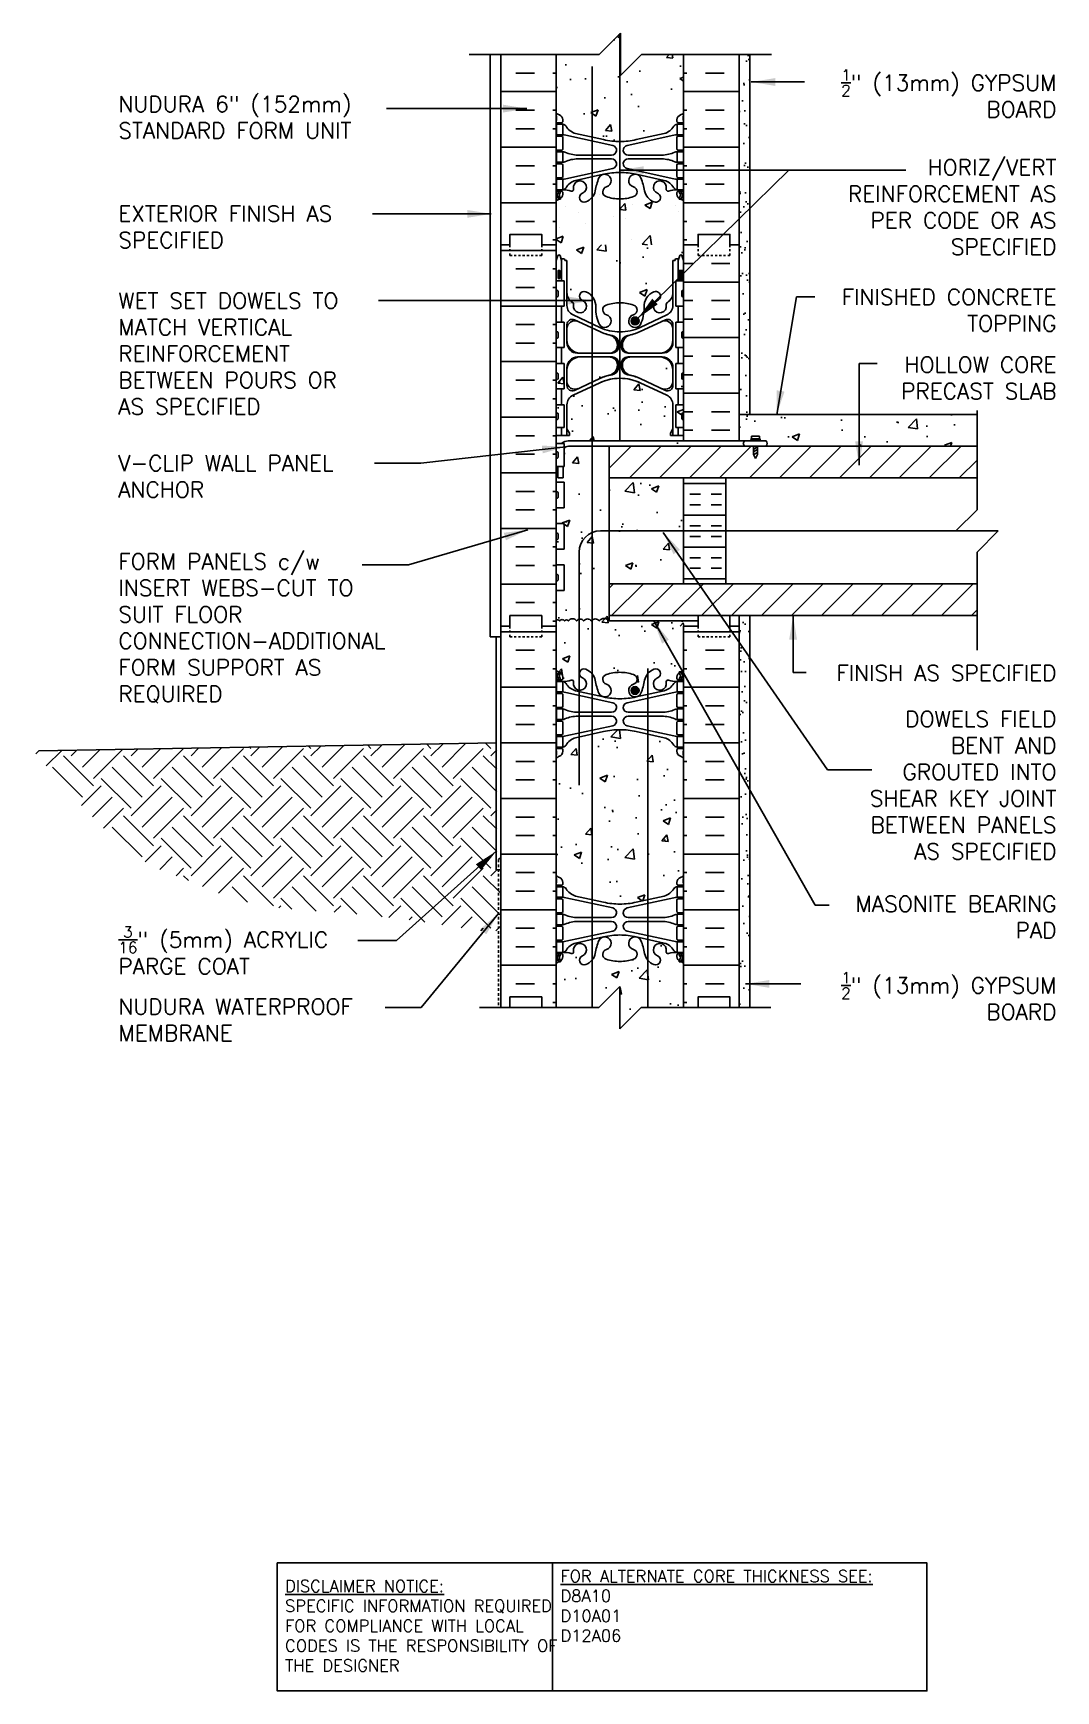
# Model space of a CAD drawing. Header units: inches. Extents: x 99.6 to 147.8, y 81.8 to 160.
import ezdxf

# ---------------------------------------------------------------- set-up
doc = ezdxf.new("R2010")
doc.units = ezdxf.units.IN
doc.header["$LTSCALE"] = 0.5
doc.header["$MEASUREMENT"] = 0
doc.linetypes.add('DASHED2', pattern=[0.375, 0.25, -0.125])
for name, color, linetype in [('HATCH', 12, 'Continuous'), ('line25', 2, 'Continuous'), ('LINE3', 3, 'Continuous'), ('LINE50', 5, 'Continuous'), ('LINE9', 9, 'Continuous'), ('TEXT', 4, 'Continuous'), ('Web_Edge', 9, 'Continuous')]:
    doc.layers.add(name, color=color, linetype=linetype)
doc.styles.add('DIM', font='romans.shx', dxfattribs={"width": 0.7})
doc.styles.add('ROMANS', font='romans.shx', dxfattribs={"height": 0.75})
doc.styles.get("Standard").update_dxf_attribs({"font": 'romans.shx', "height": 0.75})
doc.dimstyles.new('ext_12', dxfattribs={"dimscale": 12, "dimtxt": 0.09375, "dimasz": 0.09375, "dimexe": 0.09375, "dimexo": 0.0625, "dimgap": 0.0625, "dimtad": 1, "dimdec": 1, "dimzin": 3, "dimdsep": 46, "dimlunit": 4, "dimtxsty": 'DIM', "dimcen": 0.09, "dimdle": 0.09375, "dimclrt": 4, "dimadec": 0, "dimazin": 0, "dimtfac": 1, "dimtdec": 1, "dimtmove": 2, "dimatfit": 3, "dimfxl": 1, "dimfrac": 2, "dimtolj": 1, "dimtzin": 0, "dimarcsym": 0})
pattern_1 = [(37.50000000000001, (26.0894592179599, -14.36665730540875), (-0.03149667905480408, 0.9634118845065793), [0, -0.76, 0, -0.85, 0, -0.8125]), (7.499999999999999, (26.0894592179599, -14.36665730540875), (0.8848883526338636, 1.41107303261487), [0, -0.41, 0, -0.685, 0, -0.2625]), (327.5, (25.47445921795989, -14.36665730540875), (1.557070930875748, 0.002829526768482249), [0, -0.25, 0, -0.9, 0, -1.175]), (317.5, (25.47445921795989, -14.36665730540875), (1.503063302286147, 0.4388377824671246), [0, -0.125, 0, -0.59, 0, -0.675])]
pattern_2 = [(45, (0, 0), (-0.7071067811865475, 0.7071067811865476), [])]

msp = doc.modelspace()

# ---------------------------------------------------------------- texts
at = {"layer": 'TEXT', "char_height": 0.75, "style": 'ROMANS'}
for s, insert, width, attachment_point in [('\\A1;{\\H0.7x;\\S1/2;}" (13mm) GYPSUM BOARD', (147.8642966263581, 157.1886422592653), 11.41771947707586, 6), ('NUDURA 6" (152mm) STANDARD FORM UNIT', (103.6090468318638, 156.0605857965272), 12.95275865418535, 4), ('HORIZ/VERT REINFORCEMENT AS PER CODE OR AS SPECIFIED', (147.8642966263581, 151.8225424774472), 11.41771947707586, 6), ('EXTERIOR FINISH AS SPECIFIED', (103.6090468318638, 150.8885884868107), 12.95275865418535, 4), ('\\A1;FINISHED CONCRETE TOPPING', (147.8642966263581, 146.95375779661), 11.41771947707586, 6), ('WET SET DOWELS TO MATCH VERTICAL REINFORCEMENT BETWEEN POURS OR AS SPECIFIED', (103.6042120040778, 144.9040224472401), 12.95275865418535, 4), ('\\A1;HOLLOW CORE PRECAST SLAB', (147.8642966263581, 143.7574679740749), 11.41771947707586, 6), ('V-CLIP WALL PANEL ANCHOR', (103.6042120040778, 139.1097537251427), 12.95275865418535, 4), ('FORM PANELS c/w INSERT WEBS-CUT TO SUIT FLOOR CONNECTION-ADDITIONAL FORM SUPPORT AS REQUIRED', (103.6090468318638, 131.9321709092492), 12.95275865418535, 4), ('FINISH AS SPECIFIED', (147.8642966263581, 129.8252340625464), 12.44745041221064, 6), ('DOWELS FIELD BENT AND GROUTED INTO SHEAR KEY JOINT BETWEEN PANELS AS SPECIFIED', (147.8642966263581, 124.5292231968895), 10.51484779925848, 6), ('MASONITE BEARING PAD', (147.8642966263581, 118.3028715663911), 10.51484779925848, 6), ('\\A1;{\\H0.7x;\\S1/2;}" (13mm) GYPSUM BOARD', (147.8642966263581, 114.5788058478131), 11.41771947707586, 6)]:
    msp.add_mtext(s, dxfattribs=dict(at, insert=insert, width=width, attachment_point=attachment_point))
at = {"layer": 'TEXT', "attachment_point": 4}
for s, insert, char_height, width in [('\\A1;{\\H0.7x;\\S3/16;}" (5mm) ACRYLIC PARGE COAT', (103.6090468318641, 116.7351501342938), 0.75, 12.1277107075567), ('NUDURA WATERPROOF MEMBRANE', (103.6090468318638, 113.4495927897627), 0.75, 15.29546917575939), ('{\\LDISCLAIMER NOTICE:}\\PSPECIFIC INFORMATION REQUIRED FOR COMPLIANCE WITH LOCAL CODES IS THE RESPONSIBILITY OF THE DESIGNER', (111.4722554671092, 84.84613935216255), 0.5625, 14.00235015036683), ('{\\LFOR ALTERNATE CORE THICKNESS SEE:\\P}D8A10\\PD10A01\\PD12A06', (124.4642229628885, 85.78616906894804), 0.5625, 23.33295210344748)]:
    msp.add_mtext(s, dxfattribs=dict(at, insert=insert, char_height=char_height, width=width))

# ---------------------------------------------------------------- hatches: boundary and pattern name
at = {"layer": 'HATCH'}
h = msp.add_hatch(dxfattribs=at)
h.set_pattern_fill('AR-CONC', color=256, scale=0.5)
h.set_pattern_definition([(49.99999999999999, (0, 0), (3.586300913003767, -0.3137606749129755), [0.375, -4.125]), (355, (0, 0), (-0.693756668065, 3.760960668500059), [0.3, -3.3]), (100.45144446, (0.298858405, -0.02614672), (2.89254423363556, 3.447199954843147), [0.3187009599999999, -3.505710559999999]), (46.18420000000001, (0, 1), (5.336206653357862, -0.8275964039653827), [0.5625, -6.1875]), (96.63563549, (0.444683725, 0.931033465), (4.673309728371142, 4.870593003872752), [0.47805171, -5.258568799999999]), (351.1841639899999, (0, 1), (4.673309725273866, 4.870593001349951), [0.45, -4.950000005]), (21, (0.5, 0.75), (2.984535260592308, -2.013094453326694), [0.375, -4.125]), (326.0000000000001, (0.5, 0.75), (1.216576659607909, 3.625750225234265), [0.3, -3.3]), (71.45144474, (0.74871127, 0.58224213), (4.201111883649856, 1.612655764031769), [0.31870095, -3.50571056]), (37.50000000000001, (0, 0), (0.06079927658645334, 1.664469269156557), [0, -3.26, 0, -3.35, 0, -3.3125]), (7.499999999999999, (0, 0), (1.315347687210743, 1.972058559411801), [0, -1.91, 0, -3.185, 0, -1.2625]), (327.5, (-1.115, 0), (2.669112180862045, -0.1127743586718988), [0, -1.25, 0, -3.9, 0, -5.175]), (317.5, (-1.615, 0), (2.915930846711931, 0.5005249116615886), [0, -1.625, 0, -2.59, 0, -3.675])])
h.paths.add_polyline_path([(128.5873463639797, 116.2709838211396, -0.1200505597319268), (128.4274771824748, 116.5853348051239, 0.05315652255487232), (128.2616377282577, 117.1994164370389, 0.2232530870734149), (128.0613099448793, 117.3642702879745), (128.0416916129262, 117.3685816806744, 0.9554715931090824), (127.9034076289329, 116.7751117453924, -0.7355925422348585), (127.9161924993678, 116.3170651682524, -0.08275514747013567), (127.2675993409961, 116.2089760844726, -0.08275514747013625), (126.6190061826244, 116.3170651682523, -0.7355925422304767), (126.6317910530595, 116.7751117453915, 0.9554715931388396), (126.493507069066, 117.3685816806744), (126.4738887371129, 117.3642702879745, 0.22325308707334), (126.2735609537345, 117.199416437039, 0.05315652255487824), (126.1077214995174, 116.5853348051239, -0.1104338600637709), (125.9658636884573, 116.2927866492566), (125.9658636884573, 114.0344625640741), (126.2675993409961, 114.0344625640741), (127.2675993409961, 115.0344625640741), (127.2675993409961, 114.0344625640741), (127.2675993409961, 113.0344625640741), (128.2675993409961, 114.0344625640741), (128.5873463639797, 114.0344625640741)])
h.paths.add_polyline_path([(130.2675993409961, 116.1234810826439, 0.06439757034050284), (130.1575957208823, 116.1894406079075), (130.0675957208818, 116.1894406079006), (130.067595720879, 116.2311666678248, -0.2490694201798183), (129.957595720863, 116.4382898195942), (129.9575957208594, 116.5057898196043, -0.4142135623889474), (130.0200957208594, 116.5682898196077), (130.0675957208572, 116.5682898196077), (130.0675957208527, 116.6382898196077), (129.9625957208677, 116.6382898196077, 0.1004604156421311), (129.5688972508005, 116.5811270637602, -0.601435432095442), (129.4493937805755, 116.6860104061838, 2.182094824738437), (129.0393136267105, 116.4731009747347, -1), (128.8758850552817, 116.0645779006731, -0.1207853630680366), (128.5873463639797, 116.2709838211396), (128.5873463639797, 114.0344625640741), (130.2675993409961, 114.0344625640741)])
h.paths.add_polyline_path([(125.9658636884573, 116.2927866492566, -0.1304257507684267), (125.6593136267104, 116.0645779006731, -1), (125.4958850552817, 116.4731009747346, 2.182094824737329), (125.0858049014165, 116.6860104061838, -0.6014354320932958), (124.9663014311919, 116.5811270637601, 0.1004604156421795), (124.5726029611245, 116.6382898196077), (124.4676029611395, 116.6382898196077), (124.467602961135, 116.5682898196077), (124.5151029611328, 116.5682898196077, -0.4142135623889485), (124.5776029611328, 116.5057898196043), (124.5776029611292, 116.4382898195942, -0.2490694201798184), (124.4676029611132, 116.2311666678248), (124.4676029611104, 116.1894406079006), (124.3776029611099, 116.1894406079075, 0.06439757034050253), (124.2675993409961, 116.1234810826439), (124.2675993409961, 114.0344625640741), (125.9658636884573, 114.0344625640741)])
h.paths.add_polyline_path([(128.5873463639797, 126.9410121882552), (128.035740151987, 127.0622350833133, 0.05779469062704076), (127.2675993409956, 127.1513215734059, 0.05779469062697239), (126.4994585300052, 127.0622350833133), (125.9658636884573, 126.9449704295182), (125.9658636884573, 119.1239546986299), (126.4994585300052, 119.0066900448349, 0.05779469062704215), (127.2675993409966, 118.9176035547423, 0.05779469062697997), (128.0357401519871, 119.0066900448349), (128.5873463639797, 119.127912939893)])
h.paths.add_polyline_path([(130.2675993409961, 125.8158265715772, 0.0824145898443347), (130.1242623875268, 125.8949330481463, -0.3178372451770682), (129.9575957208635, 126.1306353085272), (129.9575957208598, 126.1981353085373, -0.4142135623888782), (130.0200957208598, 126.2606353085407), (130.0675957206453, 126.2606353085407), (130.0675957206498, 126.3306353085407), (129.9625957208683, 126.3306353085407, -0.1889729320650395), (129.8067266451796, 126.4254797969303, 0.1963228336437684), (129.3575957208193, 126.7717395170583), (128.5873463639797, 126.9410121882552), (128.5873463639797, 119.127912939893), (129.3575957208193, 119.2971856110899, 0.1963228336438591), (129.8067266451798, 119.6434453312181, -0.1889729320647787), (129.9625957208683, 119.7382898196075), (130.0675957206498, 119.7382898196075), (130.0675957206453, 119.8082898196075), (130.0200957208598, 119.8082898196075, -0.4142135623888824), (129.9575957208598, 119.8707898196109), (129.9575957208635, 119.938289819621, -0.3178372451770495), (130.1242623875268, 120.1739920800018, 0.0824145898443363), (130.2675993409961, 120.253098556571)])
h.paths.add_polyline_path([(125.9658636884573, 126.9449704295182), (125.1776029611729, 126.7717395170583, 0.1963228336438241), (124.7284720368125, 126.4254797969301, -0.1889729320648448), (124.5726029611239, 126.3306353085407), (124.4676029613424, 126.3306353085407), (124.4676029613469, 126.2606353085407), (124.5151029611324, 126.2606353085407, -0.4142135623888782), (124.5776029611324, 126.1981353085373), (124.5776029611287, 126.1306353085272, -0.3178372451770417), (124.4109362944654, 125.8949330481464, 0.0824145898443491), (124.2675993409961, 125.8158265715772), (124.2675993409961, 120.253098556571, 0.08241458984434716), (124.4109362944654, 120.1739920800019, -0.3178372451770614), (124.5776029611287, 119.938289819621), (124.5776029611324, 119.8707898196109, -0.4142135623888824), (124.5151029611324, 119.8082898196075), (124.4676029613469, 119.8082898196075), (124.4676029613424, 119.7382898196075), (124.5726029611239, 119.7382898196075, -0.1889729320648537), (124.7284720368125, 119.6434453312181, 0.1963228336438146), (125.1776029611728, 119.2971856110899), (125.9658636884573, 119.1239546986299)])
h.paths.add_polyline_path([(130.2675993409961, 132.0344625640741), (130.9550993409961, 132.0344625640741), (130.9550993409961, 132.2844625640741), (126.7592030569648, 132.2844625640741, 0.5220267653706393), (126.2927361273548, 132.2855333875533, 0.4305819732064302), (125.9658636884573, 132.3338502094836), (125.9658636884573, 129.7761384788915, -0.1104338600637432), (126.1077214995174, 129.4835903230243, 0.05315652255487897), (126.2735609537345, 128.8695086911093, 1.55313178692268), (126.6317910530593, 129.2938133827558, -0.7355925422348554), (126.6190061826244, 129.7518599598958, -0.08275514747013578), (127.2675993409961, 129.8599490436756, -0.08275514747013614), (127.9161924993678, 129.7518599598958, -0.7355925422305359), (127.9034076289327, 129.2938133827566, 1.553131786916641), (128.2616377282576, 128.869508691109, 0.05315652255488636), (128.4274771824748, 129.4835903230242, -0.2443795113559357), (128.8758850552818, 130.0043472274751, -1), (129.0393136267105, 129.5958241534135, 2.182094824737291), (129.4493937805757, 129.3829147219644, -0.6014354320654419), (129.5688972507936, 129.4877980643904, 0.1004604156439712), (129.9625957208677, 129.4306353085405), (130.0675957208527, 129.4306353085405), (130.0675957208572, 129.5006353085405), (130.0200957208594, 129.5006353085405, -0.4142135623889448), (129.9575957208594, 129.5631353085438), (129.957595720863, 129.630635308554, -0.2490694201798248), (130.067595720879, 129.8377584603234), (130.0675957208818, 129.8794845202476), (130.1575957208823, 129.8794845202407, 0.06439757034050228), (130.2675993409961, 129.9454440455043)])
h.paths.add_polyline_path([(128.1735706460735, 129.0002289390313, -1), (127.7985706460735, 129.0002289390313, -1)], flags=16)
h.paths.add_polyline_path([(125.9658636884573, 132.3338502094836, 0.07350840414475403), (125.920159449523, 132.2855333875533, 0.5205670500000404), (125.5579321696018, 132.2855333875533, 0.307487983764378), (125.3456045827492, 132.3662566395007), (125.357599340996, 129.8000856904443, -0.5306115284630414), (125.6593136267104, 130.0043472274752, -0.1304257507684318), (125.9658636884573, 129.7761384788915)])
h.paths.add_polyline_path([(125.3456045827492, 132.3662566395007, 0.1836780650358412), (125.2267528481342, 132.2855333875532, 0.5205670500002715), (124.8334776097592, 132.2855333875534, 0.520567049999574), (124.657538551115, 132.2855333875533, 0.5205670499997012), (124.4195033402858, 132.2855333875531, 0.4637689278399708), (124.2675993409961, 132.3188328779091), (124.2675993409961, 132.0344625640741), (124.2675993409961, 129.9454440455043, 0.06439757034050267), (124.3776029611099, 129.8794845202407), (124.4676029611104, 129.8794845202476), (124.4676029611132, 129.8377584603234, -0.2490694201798248), (124.5776029611292, 129.630635308554), (124.5776029611328, 129.5631353085438, -0.4142135623889459), (124.5151029611328, 129.5006353085405), (124.467602961135, 129.5006353085405), (124.4676029611395, 129.4306353085405), (124.5726029611245, 129.4306353085405, 0.1004604156420949), (124.9663014311916, 129.4877980643879, -0.6014354320959647), (125.0858049014167, 129.3829147219644, 0.4470791344851016), (125.3456045827492, 129.0098953261192)])
h.paths.add_polyline_path([(125.4958850552817, 129.5958241534135, -0.3041122394273227), (125.3576089539091, 129.7980290939071), (125.3456045827492, 132.3662566395007), (125.3456045827492, 129.0098953261192, 0.8782359070386474)])
h.paths.add_polyline_path([(127.2675993409961, 143.7415175000496, 0.1098692816785916), (126.313876398215, 143.5293871014316), (125.9658636884573, 143.3665171552629), (125.9658636884573, 140.7844625640741), (127.2675993409961, 140.7844625640741)])
h.paths.add_polyline_path([(125.9658636884573, 143.3665171552625), (125.0556609050401, 142.940542257849, 0.291096659542649), (124.7675993409838, 142.4876823464317), (124.7675993409817, 141.3468125640738), (124.887599340981, 141.1468125640741), (124.887599340981, 141.0344625640739), (124.2675993409961, 141.0344625640741), (124.2675993409961, 140.6594625640677), (124.5070469814964, 140.6594625640677, -0.1808146983859935), (124.8334572426247, 140.7844625640741), (125.9658636884573, 140.7844625640741)])
h.paths.add_polyline_path([(127.2675993409961, 160.0139066547071), (126.2881552503631, 159.0344625640741), (124.2675993409961, 159.0344625640741), (124.2675993409961, 156.253098556571, 0.08241458984434476), (124.4109362944654, 156.1739920800019, -0.3178372451770637), (124.5776029611287, 155.938289819621), (124.5776029611324, 155.8707898196109, -0.4142135623888782), (124.5151029611324, 155.8082898196075), (124.4676029613469, 155.8082898196075), (124.4676029613424, 155.7382898196075), (124.572602961124, 155.7382898196075, -0.188972932065007), (124.7284720368126, 155.6434453312178, 0.196322833643776), (125.177602961173, 155.2971856110899), (126.4994585300058, 155.0066900448347, 0.05779469062696622), (127.2675993409961, 154.9176035547423)])
h.paths.add_polyline_path([(130.2675993409961, 159.0344625640741), (128.2881552503631, 159.0344625640741), (127.2881552503631, 158.0344625640741), (127.2881552503631, 160.0344625640741), (127.2675993409961, 160.0139066547071), (127.2675993409961, 154.9176035547423, 0.05779469062696121), (128.0357401519864, 155.0066900448347), (129.357595720819, 155.2971856110898, 0.1963228336437491), (129.8067266451794, 155.6434453312177, -0.1889729320652489), (129.9625957208682, 155.7382898196075), (130.0675957206498, 155.7382898196075), (130.0675957206453, 155.8082898196075), (130.0200957208598, 155.8082898196075, -0.4142135623888782), (129.9575957208598, 155.8707898196109), (129.9575957208635, 155.938289819621, -0.3178372451770324), (130.1242623875268, 156.1739920800018, 0.08241458984436142), (130.2675993409961, 156.253098556571)])
h = msp.add_hatch(dxfattribs=at)
h.set_pattern_fill('AR-SAND', color=256, scale=0.5, style=0)
h.set_pattern_definition(pattern_1)
h.paths.add_polyline_path([(133.3925993409961, 159.0344625640741), (132.8925993409961, 159.0344625640741), (132.8925993409961, 141.0344625640741), (133.3925993409961, 141.0344625640741)])
h = msp.add_hatch(dxfattribs=at)
h.set_pattern_fill('INSUL', color=256, scale=7, style=0)
h.set_pattern_definition([(0, (-2801.893982370488, -264.9750514986376), (0, 2.625), []), (0, (-2801.893982370488, -264.1000514986376), (0, 2.625), [0.875, -0.875]), (0, (-2801.893982370488, -263.2250514986376), (0, 2.625), [0.875, -0.875])])
h.paths.add_polyline_path([(121.6425993409961, 132.0344625640741), (122.0800993409961, 132.0344625640741), (122.0800993409961, 132.5344625640741), (123.5800993409961, 132.5344625640741), (123.5800993409961, 132.0344625640741), (124.2675993409961, 132.0344625640741), (124.2675993409961, 150.0344625640741), (123.5800993409961, 150.0344625640741), (123.5800993409961, 150.5344625640741), (122.0800993409961, 150.5344625640741), (122.0800993409961, 150.0344625640741), (121.6425993409961, 150.0344625640741)])
h = msp.add_hatch(dxfattribs=at)
h.set_pattern_fill('AR-CONC', color=256, scale=0.5, style=0)
h.set_pattern_definition([(49.99999999999999, (122.8300993409961, 132.5344625640741), (3.586300913003767, -0.3137606749129755), [0.375, -4.125]), (355, (122.8300993409961, 132.5344625640741), (-0.693756668065, 3.760960668500059), [0.3, -3.3]), (100.4514, (123.1289577409961, 132.5083158640741), (2.892546908570108, 3.447197710304768), [0.3187009499999999, -3.505710559999999]), (46.18420000000001, (122.8300993409961, 133.5344625640741), (5.336205243128222, -0.8275950716450904), [0.5625, -6.1875]), (96.6356, (123.2747830659961, 133.4654960290741), (4.673313527743517, 4.870589354502209), [0.4780514399999998, -5.258564999999997]), (351.1842, (122.8300993409961, 133.5344625640741), (4.673309725668136, 4.870593004626623), [0.45, -4.95]), (21, (123.3300993409961, 133.2844625640741), (2.984535260592308, -2.013094453326694), [0.375, -4.125]), (326.0000000000001, (123.3300993409961, 133.2844625640741), (1.216576659607909, 3.625750225234265), [0.3, -3.3]), (71.4514, (123.5788105059961, 133.1167045340741), (4.20111314290745, 1.612652483549762), [0.31870095, -3.50571056]), (37.50000000000001, (122.8300993409961, 132.5344625640741), (0.06079927658645334, 1.664469269156557), [0, -3.26, 0, -3.35, 0, -3.3125]), (7.499999999999999, (122.8300993409961, 132.5344625640741), (1.315347687210743, 1.972058559411801), [0, -1.91, 0, -3.185, 0, -1.2625]), (327.5, (121.7150993409961, 132.5344625640741), (2.669112180862045, -0.112774358671899), [0, -1.25, 0, -3.9, 0, -5.175]), (317.5, (121.2150993409961, 132.5344625640741), (2.915930846711931, 0.5005249116615882), [0, -1.625, 0, -2.59, 0, -3.675])])
edge = h.paths.add_edge_path()
edge.add_arc((127.3456045827492, 138.5361557193137), 1.999999999999987, 180.0000000000008, 236.59361363401518, ccw=False)
edge.add_line((125.3456045827492, 138.5361557193136), (125.3456045827492, 144.7513752909622))
edge.add_arc((125.3825993409959, 144.4486272309152), 0.304999999999935, 96.96680557248314, 193.3204943319313)
edge.add_arc((124.9982262143278, 144.3576200911109), 0.0900000000000502, -110.77627332484792, 13.32049433193282, ccw=False)
edge.add_arc((124.6286359052728, 143.3322063881013), 0.9999999999999771, 70.2652910366383, 93.21213356222087)
edge.add_line((124.5726029611225, 144.3306353085407), (124.4676029613424, 144.3306353085407))
edge.add_line((124.4676029613424, 144.3306353085407), (124.4676029613469, 144.2606353085407))
edge.add_line((124.4676029613469, 144.2606353085407), (124.5151029611324, 144.2606353085407))
edge.add_arc((124.5151029611324, 144.1981353085407), 0.0625, -2.605474946903996e-09, 90, ccw=False)
edge.add_line((124.5776029611324, 144.1981353085378), (124.5776029611287, 144.1306353085216))
edge.add_arc((124.3276029611288, 144.1306353085406), 0.2499999999999716, 289.47122063529764, 359.99999999564227, ccw=False)
edge.add_arc((124.5776029611387, 143.4235285273576), 0.4999999999999969, 109.4712206352928, 128.3166631995619)
edge.add_line((124.2675993409961, 143.8158265715772), (124.2675993409961, 132.0344625640741))
edge.add_line((124.2675993409961, 132.0344625640741), (126.2444569999342, 132.0344625640741))
edge.add_line((126.2444569999342, 132.0344625640741), (126.2444569999342, 136.8665827197534))
edge = h.paths.add_edge_path()
edge.add_line((130.9550993409961, 132.5344625640741), (128.7675993409961, 132.5344625640741))
edge.add_line((128.7675993409961, 132.5344625640741), (128.7675993409961, 132.2844625640741))
edge.add_line((128.7675993409961, 132.2844625640741), (126.7675993409961, 132.2844625640741))
edge.add_line((126.7675993409961, 132.2844625640741), (126.7675993409961, 132.5344625640741))
edge.add_line((126.7675993409961, 132.5344625640741), (126.7675993409961, 136.6214991076712))
edge.add_arc((127.3456045827491, 138.5361557193135), 1.999999999999799, 236.59361363401462, 253.2017461859594, ccw=False)
edge.add_line((126.2444569999342, 136.8665827197534), (126.2444569999342, 132.0344625640741))
edge.add_line((126.2444569999342, 132.0344625640741), (130.2675993409961, 132.0344625640741))
edge.add_line((130.2675993409961, 132.0344625640741), (130.9550993409961, 132.0344625640741))
edge.add_line((130.9550993409961, 132.0344625640741), (130.9550993409961, 132.5344625640741))
edge = h.paths.add_edge_path(flags=17)
edge.add_line((130.2675993409961, 136.5361557193136), (127.3456045827492, 136.5361557193136))
edge.add_arc((127.3456045827492, 138.5361557193137), 2.000000000000085, 253.2017461859576, 269.99999999999835, ccw=False)
edge.add_line((126.7675993409961, 136.6214991076712), (126.7675993409961, 134.0344625640741))
edge.add_line((126.7675993409961, 134.0344625640741), (130.2675993409961, 134.0344625640741))
edge.add_line((130.2675993409961, 134.0344625640741), (130.2675993409961, 136.5361557193136))
edge = h.paths.add_edge_path()
edge.add_line((130.2675993409963, 139.0344625640741), (126.7675993409961, 139.0344625640741))
edge.add_line((126.7675993409961, 139.0344625640741), (126.7675993409961, 136.6214991076712))
edge.add_arc((127.3456045827493, 138.5361557193143), 2.000000000000627, 253.2017461859596, 270.0000000000024)
edge.add_line((127.3456045827494, 136.5361557193136), (130.2675993409961, 136.5361557193136))
edge.add_line((130.2675993409961, 136.5361557193136), (130.2675993409963, 139.0344625640741))
edge = h.paths.add_edge_path()
edge.add_arc((129.9575957208535, 143.4235285273577), 0.4999999999999331, 51.68333680042617, 70.52877936469932)
edge.add_arc((130.2075957208635, 144.1306353085407), 0.2499999999999969, 180.0000000030875, 250.52877936469838, ccw=False)
edge.add_line((129.9575957208635, 144.1306353085272), (129.9575957208598, 144.1981353085378))
edge.add_arc((130.0200957208598, 144.1981353085407), 0.0625, 90, 180.0000000026055, ccw=False)
edge.add_line((130.0200957208598, 144.2606353085407), (130.0675957206453, 144.2606353085407))
edge.add_line((130.0675957206453, 144.2606353085407), (130.0675957206498, 144.3306353085407))
edge.add_line((130.0675957206498, 144.3306353085407), (129.9625957208697, 144.3306353085407))
edge.add_arc((129.9065627767194, 143.3322063881015), 0.9999999999998053, 86.7878664377802, 109.7347089633393)
edge.add_arc((129.5369724676648, 144.3576200911109), 0.08999999999995248, 166.6795056680879, 290.7762733249392, ccw=False)
edge.add_arc((129.1525993409966, 144.4486272309151), 0.3050000000000476, 346.6795056680789, 608.1962520105686)
edge.add_arc((128.9575993409963, 143.961184926637), 0.2200000000000084, -111.80374798940909, 68.19625201059091, ccw=False)
edge.add_arc((129.1525993409965, 144.4486272309151), 0.7450000000000438, 193.2652214838749, 248.19625201059472, ccw=False)
edge.add_arc((125.4646358405446, 143.8069668116162), 3.000000000000118, 9.027267407201345, 21.19838997703479)
edge.add_arc((127.9860706460737, 144.7610416780501), 0.305000000000348, 25.37817317847364, 75.71849365823181)
edge.add_line((128.0613099448784, 145.0566157769079), (128.0416916129267, 145.0609271696074))
edge.add_arc((127.9860706460779, 144.7610416780492), 0.3050000000005466, 79.49252365669008, 254.2746540488496)
edge.add_arc((127.8383613203623, 144.2364399671318), 0.2400000000001565, -71.07703609365842, 74.27465404951141, ccw=False)
edge.add_arc((127.2675993409961, 145.901321573406), 2.000000000000201, 270.0000000000008, 288.9229639063191, ccw=False)
edge.add_arc((127.2675993409963, 145.9013215734054), 1.999999999999631, 251.0770360936507, 269.9999999999955, ccw=False)
edge.add_arc((126.6968373616292, 144.2364399671321), 0.2400000000001518, 105.7253459503782, 251.07703609365302, ccw=False)
edge.add_arc((126.5491280359194, 144.761041678051), 0.3050000000005038, 285.7253459501208, 460.5074763390215)
edge.add_line((126.493507069093, 145.0609271696134), (126.4738887371135, 145.0566157769078))
edge.add_arc((126.5491280359188, 144.76104167805), 0.3050000000005131, 104.281506341873, 154.6218268215174)
edge.add_arc((129.070562841447, 143.8069668116109), 3.000000000001249, 158.8016100228659, 160.3962132823454)
edge.add_line((126.2444569999342, 144.8135083023479), (126.2444569999342, 136.8665827197534))
edge.add_arc((127.3456045827492, 138.5361557193134), 1.999999999999797, 236.5936136340117, 253.2017461859568)
edge.add_line((126.7675993409961, 136.6214991076712), (126.7675993409961, 140.5344625640741))
edge.add_line((126.7675993409961, 140.5344625640741), (130.2675993409961, 140.5344625640741))
edge.add_line((130.2675993409961, 140.5344625640741), (130.2675993409961, 143.8158265715772))
edge = h.paths.add_edge_path()
edge.add_line((127.2675993409961, 150.0344625640741), (124.2675993409961, 150.0344625640741))
edge.add_line((124.2675993409961, 150.0344625640741), (124.2675993409961, 147.9454440455043))
edge.add_arc((124.5776029611391, 148.3377420897234), 0.4999999999998946, 231.6833368003687, 246.4218215181342)
edge.add_line((124.3776029611098, 147.8794845202407), (124.4676029611104, 147.8794845202476))
edge.add_line((124.4676029611104, 147.8794845202476), (124.4676029611132, 147.8377584603234))
edge.add_arc((124.3276029611292, 147.6306353085405), 0.2499999999999915, 3.087507138843648e-09, 55.94420226187282, ccw=False)
edge.add_line((124.5776029611292, 147.630635308554), (124.5776029611328, 147.5631353085433))
edge.add_arc((124.5151029611328, 147.5631353085405), 0.0625, -90, 2.605474946903996e-09, ccw=False)
edge.add_line((124.5151029611328, 147.5006353085405), (124.467602961135, 147.5006353085405))
edge.add_line((124.467602961135, 147.5006353085405), (124.4676029611395, 147.4306353085405))
edge.add_line((124.4676029611395, 147.4306353085405), (124.572602961125, 147.4306353085405))
edge.add_arc((124.6286359052729, 148.4290642289802), 1.000000000000124, 266.7878664379198, 289.7347089633275)
edge.add_arc((124.9982262143276, 147.4036505259704), 0.09000000000000288, -13.32049433188189, 110.7762733250238, ccw=False)
edge.add_arc((125.3825993409958, 147.3126433861663), 0.3050000000000614, 166.6795056680795, 428.1962520105711)
edge.add_arc((125.5775993409962, 147.8000856904443), 0.2200000000000084, 68.19625201059091, 248.1962520105909, ccw=False)
edge.add_arc((125.382599340996, 147.3126433861662), 0.7450000000000385, 13.26522148387511, 68.19625201059569, ccw=False)
edge.add_arc((129.0705628414477, 147.9543038054641), 2.999999999999841, 189.0272674071819, 201.1983899770153)
edge.add_arc((126.5491280359186, 147.0002289390314), 0.3050000000005353, 205.3781731785042, 255.7184936582656)
edge.add_line((126.473888737114, 146.7046548401734), (126.4935070690657, 146.7003434474739))
edge.add_arc((126.5491280359144, 147.0002289390322), 0.3050000000005233, 259.4925236567137, 434.2746540488675)
edge.add_arc((126.69683736163, 147.5248306499495), 0.24000000000016, 108.9229639063137, 254.2746540494834, ccw=False)
edge.add_arc((127.2675993409962, 145.8599490436759), 1.999999999999603, 90.00000000000199, 108.92296390631941, ccw=False)
edge.add_line((127.2675993409961, 147.8599490436755), (127.2675993409961, 150.0344625640741))
edge = h.paths.add_edge_path()
edge.add_line((130.2675993409961, 150.0344625640741), (127.2675993409961, 150.0344625640741))
edge.add_line((127.2675993409961, 150.0344625640741), (127.2675993409961, 147.8599490436755))
edge.add_arc((127.2675993409962, 145.8599490436753), 2.000000000000227, 71.0770360936587, 90.00000000000409, ccw=False)
edge.add_arc((127.8383613203632, 147.5248306499493), 0.2400000000001703, -74.27465404966279, 71.07703609364017, ccw=False)
edge.add_arc((127.986070646073, 147.0002289390303), 0.3050000000005347, 105.7253459501413, 280.5074763390425)
edge.add_line((128.0416916128994, 146.7003434474679), (128.0613099448789, 146.7046548401735))
edge.add_arc((127.9860706460736, 147.0002289390313), 0.3050000000005131, 284.281506341873, 334.6218268215174)
edge.add_arc((125.4646358405454, 147.9543038054669), 3.000000000000007, 338.80161002293, 350.9727325928566)
edge.add_arc((129.1525993409964, 147.3126433861663), 0.7450000000000004, 111.80374798940409, 166.7347785157535, ccw=False)
edge.add_arc((128.9575993409963, 147.8000856904443), 0.2200000000000084, -68.19625201059091, 111.80374798940909, ccw=False)
edge.add_arc((129.1525993409964, 147.3126433861662), 0.3050000000000586, 111.8037479893858, 373.3204943319211)
edge.add_arc((129.5369724676646, 147.4036505259705), 0.0899999999999665, 69.22372667522183, 193.3204943319826, ccw=False)
edge.add_arc((129.9065627767194, 148.4290642289799), 0.9999999999998873, 250.2652910366382, 273.2121335621054)
edge.add_line((129.9625957208677, 147.4306353085405), (130.0675957208527, 147.4306353085405))
edge.add_line((130.0675957208527, 147.4306353085405), (130.0675957208572, 147.5006353085405))
edge.add_line((130.0675957208572, 147.5006353085405), (130.0200957208594, 147.5006353085405))
edge.add_arc((130.0200957208594, 147.5631353085405), 0.0625, 179.9999999973945, 270, ccw=False)
edge.add_line((129.9575957208594, 147.5631353085433), (129.957595720863, 147.6306353085595))
edge.add_arc((130.207595720863, 147.6306353085405), 0.25, 124.05579773813, 179.9999999956358, ccw=False)
edge.add_line((130.067595720879, 147.8377584603234), (130.0675957208818, 147.8794845202476))
edge.add_line((130.0675957208818, 147.8794845202476), (130.1575957208824, 147.8794845202407))
edge.add_arc((129.9575957208529, 148.3377420897234), 0.4999999999999737, 293.5781784818867, 308.3166631996532)
edge.add_line((130.2675993409961, 147.9454440455043), (130.2675993409961, 150.0344625640741))
h = msp.add_hatch(dxfattribs=at)
h.set_pattern_fill('INSUL', color=256, scale=7, style=0)
h.set_pattern_definition([(0, (122.8300993409961, 132.5344625640741), (0, 2.625), []), (0, (122.8300993409961, 133.4094625640741), (0, 2.625), [0.875, -0.875]), (0, (122.8300993409961, 134.2844625640741), (0, 2.625), [0.875, -0.875])])
h.paths.add_polyline_path([(130.2675993409961, 140.7844625640741), (132.8925993409961, 140.7844625640741), (132.8925993409961, 150.0344625640741), (132.4550993409961, 150.0344625640741), (132.4550993409961, 149.5344625640741), (130.9550993409961, 149.5344625640741), (130.9550993409961, 150.0344625640741), (130.2675993409961, 150.0344625640741)])
h = msp.add_hatch(dxfattribs=at)
h.set_pattern_fill('AR-CONC', color=256, scale=0.5, style=0)
h.set_pattern_definition([(50, (0, 0), (3.586300913003767, -0.3137606749129755), [0.375, -4.125]), (355, (0, 0), (-0.693756668065, 3.760960668500059), [0.3, -3.3]), (100.4514, (0.2988584, -0.0261467), (2.892546908570108, 3.447197710304768), [0.31870095, -3.50571056]), (46.18420000000001, (0, 1), (5.336205243128222, -0.8275950716450904), [0.5625, -6.1875]), (96.6356, (0.444683725, 0.931033465), (4.673313527743517, 4.870589354502209), [0.47805144, -5.258565]), (351.1842, (0, 1), (4.673309725668136, 4.870593004626623), [0.45, -4.95]), (21, (0.5, 0.75), (2.984535260592308, -2.013094453326694), [0.375, -4.125]), (326.0000000000001, (0.5, 0.75), (1.216576659607909, 3.625750225234265), [0.3, -3.3]), (71.4514, (0.748711165, 0.58224197), (4.20111314290745, 1.612652483549762), [0.31870095, -3.50571056]), (37.50000000000001, (0, 0), (0.06079927658645334, 1.664469269156557), [0, -3.26, 0, -3.35, 0, -3.3125]), (7.499999999999999, (0, 0), (1.315347687210743, 1.972058559411801), [0, -1.91, 0, -3.185, 0, -1.2625]), (327.5, (-1.115, 0), (2.669112180862045, -0.112774358671899), [0, -1.25, 0, -3.9, 0, -5.175]), (317.5, (-1.615, 0), (2.915930846711931, 0.5005249116615882), [0, -1.625, 0, -2.59, 0, -3.675])])
h.paths.add_polyline_path([(132.8925993409961, 142.0344625640741), (132.8925993409961, 140.5344625640741), (144.1189273632193, 140.5344625640741), (144.1189273632193, 142.0344625640741)])
h = msp.add_hatch(dxfattribs=at)
h.set_pattern_fill('ANSI31', color=256, scale=8, style=0)
h.set_pattern_definition(pattern_2)
h.paths.add_polyline_path([(144.1189273632194, 139.0344625640741), (144.1189273632194, 140.5344625640741), (126.7675993409961, 140.5344625640741), (126.7675993409961, 139.0344625640741)])
h = msp.add_hatch(dxfattribs=at)
h.set_pattern_fill('INSUL', color=256, scale=4, angle=180, style=0)
h.set_pattern_definition([(180, (-8.933746691974733, -35.23006205928368), (-1.836909530733566e-16, -1.5), []), (180, (-8.933746691974733, -35.73006205928368), (-1.836909530733566e-16, -1.5), [0.5, -0.5]), (180, (-8.933746691974733, -36.23006205928368), (-1.836909530733566e-16, -1.5), [0.5, -0.5])])
h.paths.add_polyline_path([(130.2675993409961, 134.0344625640741), (132.2675993409961, 134.0344625640741), (132.2675993409961, 135.1321816980031), (130.2675993409961, 135.1321816980031)])
h.paths.add_polyline_path([(132.2675993409961, 139.0344625640741), (130.2675993409961, 139.0344625640741), (130.2675993409961, 135.1321816980031), (132.2675993409961, 135.1321816980031)])
h = msp.add_hatch(dxfattribs=at)
h.set_pattern_fill('ANSI31', color=256, scale=8, style=0)
h.set_pattern_definition(pattern_2)
h.paths.add_polyline_path([(126.7675993409961, 134.0344625640741), (126.7675993409961, 132.5344625640741), (144.1189273632193, 132.5344625640741), (144.1189273632193, 134.0344625640741)])
h = msp.add_hatch(dxfattribs=at)
h.set_pattern_fill('INSUL', color=256, scale=7, style=0)
h.set_pattern_definition([(0, (-2801.893982370488, -282.9750514986376), (0, 2.625), []), (0, (-2801.893982370488, -282.1000514986376), (0, 2.625), [0.875, -0.875]), (0, (-2801.893982370488, -281.2250514986376), (0, 2.625), [0.875, -0.875])])
h.paths.add_polyline_path([(121.6425993409961, 114.0344625640741), (122.0800993409961, 114.0344625640741), (122.0800993409961, 114.5344625640741), (123.5800993409961, 114.5344625640741), (123.5800993409961, 114.0344625640741), (124.2675993409961, 114.0344625640741), (124.2675993409961, 132.0344625640741), (123.5800993409961, 132.0344625640741), (123.5800993409961, 132.5344625640741), (122.0800993409961, 132.5344625640741), (122.0800993409961, 132.0344625640741), (121.6425993409961, 132.0344625640741)])
h = msp.add_hatch(dxfattribs=at)
h.set_pattern_fill('INSUL', color=256, scale=7, style=0)
h.set_pattern_definition([(180, (3056.429181052481, -282.9750514986376), (0, 2.625), []), (180, (3056.429181052481, -282.1000514986376), (0, 2.625), [0.875, -0.875]), (180, (3056.429181052481, -281.2250514986376), (0, 2.625), [0.875, -0.875])])
h.paths.add_polyline_path([(132.8925993409961, 114.0344625640741), (132.4550993409961, 114.0344625640741), (132.4550993409956, 114.534462564074), (130.9550993409961, 114.5344625640741), (130.9550993409961, 114.0344625640741), (130.2675993409961, 114.034462564074), (130.2675993409961, 132.0344625640741), (130.9550993409961, 132.034462564074), (130.9550993409961, 132.534462564074), (132.4550993409956, 132.5344625640741), (132.4550993409961, 132.034462564074), (132.8925993409961, 132.0344625640741)])
h = msp.add_hatch(dxfattribs=at)
h.set_pattern_fill('AR-SAND', color=256, scale=0.5, style=0)
h.set_pattern_definition(pattern_1)
h.paths.add_polyline_path([(133.3925993409961, 132.5344625640741), (132.8925993409961, 132.5344625640741), (132.8925993409961, 114.0344625640741), (133.3925993409961, 114.0344625640741)])
h = msp.add_hatch(dxfattribs=at)
h.set_pattern_fill('EARTH', color=256, scale=8, angle=45, style=0)
h.set_pattern_definition([(45, (26.06890330859315, -13.74165730540875), (2.220446049250313e-16, 2.82842712474619), [2, -2]), (45, (25.53857322270315, -13.21132721951884), (2.220446049250313e-16, 2.82842712474619), [2, -2]), (45, (25.00824313681338, -12.68099713362894), (2.220446049250313e-16, 2.82842712474619), [2, -2]), (135, (25.00824313681338, -12.32744374303566), (-2.82842712474619, 4.440892098500626e-16), [2, -2]), (135, (25.53857322270315, -11.79711365714574), (-2.82842712474619, 4.440892098500626e-16), [2, -2]), (135, (26.06890330859315, -11.26678357125583), (-2.82842712474619, 4.440892098500626e-16), [2, -2])])
h.paths.add_polyline_path([(121.4550993409961, 126.5344625640741), (99.58829528383208, 126.1525639883323), (99.9090538477, 125.78396008228), (100.4934899653894, 125.1158421685144), (101.0102180446978, 124.5301551186265), (101.4683480381315, 124.0175588879868), (101.876989898184, 123.5687134320012), (102.2452535773606, 123.1742787060506), (102.5822490281604, 122.8249146655321), (102.8970862030834, 122.5112812658364), (103.197310317477, 122.2254427810333), (103.4842076380588, 121.9650807599112), (103.7574996943908, 121.7292810699366), (104.0169080160328, 121.5171295785794), (104.2621541325445, 121.3277121533068), (104.4929595734908, 121.1601146615882), (104.7090458684312, 121.0134229708898), (104.9101345469257, 120.8867229486808), (105.0965637514729, 120.7787096380035), (105.2711380763041, 120.6865147842011), (105.4372787285896, 120.6068793081914), (105.5984069154939, 120.536544130893), (105.7579438441902, 120.4722501732232), (105.9193107218381, 120.4107383561017), (106.0859287556274, 120.3487496004437), (106.2612191526916, 120.28302482717), (106.4475953227558, 120.2110733579782), (106.6434394856371, 120.1334781177155), (106.8461260636945, 120.0515904319944), (107.0530294792833, 119.9667616264445), (107.2615241547657, 119.8803430266813), (107.4689845125007, 119.7936859583254), (107.6727849748264, 119.7081417470178), (107.8702999641195, 119.6250617183608), (108.0598056161872, 119.5455454804263), (108.24318492071, 119.4696857710272), (108.4232225808056, 119.3973236104333), (108.6027032996027, 119.3283000189035), (108.7844117802287, 119.2624560167004), (108.9711327258155, 119.1996326240854), (109.1656508394896, 119.1396708613197), (109.3707508243803, 119.082411748665), (109.5884217541574, 119.0277492996671), (109.817470184678, 118.9757895010075), (110.0559070423343, 118.9266913326499), (110.3017432535272, 118.8806137745607), (110.5529897446508, 118.8377158067046), (110.8076574421044, 118.798156409046), (111.06375727228, 118.7620945615508), (111.3193001615779, 118.7296892441831), (111.57238324749, 118.7010092419688), (111.8214485118587, 118.6757625601746), (112.0650241476282, 118.6535670091276), (112.3016383477397, 118.6340403991545), (112.529819305133, 118.6168005405824), (112.7480952127452, 118.6014652437387), (112.9549942635221, 118.5876523189509), (113.1490446504037, 118.5749795765438), (113.3298007651271, 118.563053862712), (113.5009217946032, 118.551438167112), (113.6670931245518, 118.5396845152648), (113.8330001407063, 118.5273449326918), (114.0033282287699, 118.5139714449154), (114.1827627744521, 118.4991160774573), (114.3759891634838, 118.4823308558386), (114.5876927815736, 118.4631678055818), (114.8212085169409, 118.4412959206285), (115.0744692676859, 118.4168520686087), (115.3440574344467, 118.3900900855709), (115.6265554178616, 118.3612638075638), (115.9185456185263, 118.3306270706367), (116.2166104370559, 118.2984337108381), (116.5173322741031, 118.2649375642196), (116.8172935302663, 118.2303924668272), (117.1167154901338, 118.1944911859215), (117.4303749742559, 118.1546822135867), (117.776687687148, 118.1078529731175), (118.1740693333058, 118.0508908878096), (118.6409356172655, 117.980683380956), (119.1957022435132, 117.8941178758548), (119.8567849165915, 117.7880817957951), (120.6425993409961, 117.6594625640741), (121.6425993409961, 117.6594625640741), (121.6425993409961, 120.5344625640741), (121.4550993409961, 120.5344625640741)])
at = {"layer": 'LINE3'}
msp.add_hatch(color=256, dxfattribs=at).paths.add_polyline_path([(127.7985706460726, 146.4460093428839, 1), (128.1735706460726, 146.4460093428839, 1)])
h = msp.add_hatch(color=256, dxfattribs=at)
h.paths.add_polyline_path([(128.1704189818849, 129.0344625640741, 0.8313954898624936), (127.8017223102621, 129.0344625640741)])
h.paths.add_polyline_path([(128.1735706460735, 129.0002289390313, 0.04593457776007547), (128.1704189818849, 129.0344625640741), (127.8017223102621, 129.0344625640741, 0.04593457776007547), (127.7985706460735, 129.0002289390313, 1)])

# ---------------------------------------------------------------- linework, layer by layer
at = {"layer": 'HATCH'}
for p, q in [((122.3560176295113, 159.0249485013624), (123.2310176295113, 159.0249485013624)), ((124.1060176295113, 159.0249485013624), (124.2675993409961, 159.0249485013624)), ((130.42918105248, 159.0249485013628), (130.2675993409961, 159.0249485013628)), ((132.17918105248, 159.0249485013628), (131.30418105248, 159.0249485013628)), ((122.3560176295113, 158.1499485013624), (123.2310176295113, 158.1499485013624)), ((124.1060176295113, 158.1499485013624), (124.2675993409961, 158.1499485013624)), ((130.42918105248, 158.1499485013628), (130.2675993409961, 158.1499485013628)), ((132.17918105248, 158.1499485013628), (131.30418105248, 158.1499485013628)), ((121.6425993409961, 157.2749485013624), (124.2675993409961, 157.2749485013624)), ((132.8925993409961, 157.2749485013628), (130.2675993409961, 157.2749485013628)), ((122.3560176295113, 156.3999485013624), (123.2310176295113, 156.3999485013624)), ((124.1060176295113, 156.3999485013624), (124.2675993409961, 156.3999485013624)), ((130.42918105248, 156.3999485013628), (130.2675993409961, 156.3999485013628)), ((132.17918105248, 156.3999485013628), (131.30418105248, 156.3999485013628)), ((122.3560176295113, 155.5249485013624), (123.2310176295113, 155.5249485013624)), ((124.1060176295113, 155.5249485013624), (124.2675993409961, 155.5249485013624)), ((130.42918105248, 155.5249485013628), (130.2675993409961, 155.5249485013628)), ((132.17918105248, 155.5249485013628), (131.30418105248, 155.5249485013628)), ((121.6425993409961, 154.6499485013624), (124.2675993409961, 154.6499485013624)), ((132.8925993409961, 154.6499485013628), (130.2675993409961, 154.6499485013628)), ((122.3560176295113, 153.7749485013624), (123.2310176295113, 153.7749485013624)), ((124.1060176295113, 153.7749485013624), (124.2675993409961, 153.7749485013624)), ((125.4639281737208, 153.4022750246485), (125.4639281737208, 153.4022750246485)), ((130.42918105248, 153.7749485013628), (130.2675993409961, 153.7749485013628)), ((132.17918105248, 153.7749485013628), (131.30418105248, 153.7749485013628)), ((122.3560176295113, 152.8999485013624), (123.2310176295113, 152.8999485013624)), ((124.1060176295113, 152.8999485013624), (124.2675993409961, 152.8999485013624)), ((128.3493244580442, 153.2581694368402), (128.3493244580442, 153.2581694368402)), ((130.42918105248, 152.8999485013628), (130.2675993409961, 152.8999485013628)), ((132.17918105248, 152.8999485013628), (131.30418105248, 152.8999485013628)), ((121.6425993409961, 152.0249485013624), (124.2675993409961, 152.0249485013624)), ((124.6895423662318, 151.8465525990776), (124.6895423662318, 151.8465525990776)), ((126.3044152398275, 152.4054027508394), (126.3044152398275, 152.4054027508394)), ((127.253164109379, 151.7046525542828), (127.4942094630114, 151.9919192204524)), ((127.5523099164476, 151.6762035174079), (127.4944971071938, 151.9896169418445)), ((127.8629302453516, 151.9424152835875), (127.8629302453516, 151.9424152835875)), ((128.4428924385179, 151.9214069935794), (128.7929850984544, 152.0557949746589)), ((128.4428934155214, 151.9214070705185), (128.6916046872879, 151.7536491994773)), ((128.6918880152216, 151.7513563981309), (128.7932696362043, 152.0535021617249)), ((129.8732464537853, 151.9015670135872), (129.8732464537853, 151.9015670135872)), ((132.8925993409961, 152.0249485013628), (130.2675993409961, 152.0249485013628)), ((122.3560176295113, 151.1499485013624), (123.2310176295113, 151.1499485013624)), ((124.1060176295113, 151.1499485013624), (124.2675993409961, 151.1499485013624)), ((125.2957465822231, 151.5903623191525), (125.2957465822231, 151.5903623191525)), ((126.9573156070737, 151.4010421019256), (126.9573156070737, 151.4010421019256)), ((127.2531644558772, 151.7046533441469), (127.5520228653047, 151.6785066213226)), ((127.3586545470936, 151.7337782404059), (127.3586545470936, 151.7337782404059)), ((127.5473680884027, 151.2854470834321), (127.5473680884027, 151.2854470834321)), ((130.027766727956, 151.621003881734), (130.027766727956, 151.621003881734)), ((130.42918105248, 151.1499485013628), (130.2675993409961, 151.1499485013628)), ((132.17918105248, 151.1499485013628), (131.30418105248, 151.1499485013628)), ((124.1060176295113, 150.2749485013624), (124.2675993409961, 150.2749485013624)), ((124.2675993409961, 150.3186621377092), (124.5918731792169, 150.443139201705)), ((124.2675993409963, 150.2913369405757), (124.490492766482, 150.1409934267374)), ((124.4020092656942, 150.871352738614), (124.4020092656942, 150.871352738614)), ((124.4907748723142, 150.1387039145811), (124.592156493297, 150.4408496781751)), ((125.6537084031787, 151.0361420562918), (125.6537084031787, 151.0361420562918)), ((127.8021309687653, 150.2779460144312), (127.8021309687653, 150.2779460144312)), ((128.310477103474, 150.0755352340318), (128.6999195806301, 150.4814179843262)), ((128.7519581878307, 150.0344625640742), (128.7001880930953, 150.4794765000926)), ((130.42918105248, 150.2749485013628), (130.2675993409961, 150.2749485013628)), ((128.3104771935946, 150.0755360309421), (128.5753125668062, 150.0344625640742))]:
    msp.add_line(p, q, dxfattribs=at)
msp.add_lwpolyline([(126.758456915825, 132.2855333875533, 0.52056705), (126.2927361273548, 132.2855333875533, 0.52056705), (125.920159449523, 132.2855333875533, 0.52056705), (125.5579321696018, 132.2855333875533, 0.52056705), (125.2267528481341, 132.2855333875533, 0.52056705), (124.8334776097592, 132.2855333875533, 0.52056705), (124.6575385511149, 132.2855333875533, 0.52056705), (124.4195033402857, 132.2855333875533, 0.52056705), (124.2539139148297, 132.3062328069906)], format="xyb", dxfattribs=at)
at = {"layer": 'line25'}
for p, q in [((124.2675993409961, 159.0344625640741), (124.2675993409961, 150.0344625640741)), ((130.2675993409961, 150.0344625640741), (130.2675993409961, 159.0344625640741)), ((124.2675993409961, 156.0344625640741), (124.2675993409961, 138.0344625640741)), ((124.2675993409961, 150.0344625640741), (124.2675993409961, 132.0344625640741)), ((130.2675993409961, 140.7844625640741), (130.2675993409961, 150.0344625640741)), ((124.2675993409956, 148.3394625640678), (124.6325519352376, 148.3394625640678)), ((124.6325519352376, 147.1394625640677), (124.6325519352376, 148.3394625640678)), ((130.2675993409952, 148.3394625640678), (129.9026467467533, 148.3394625640678)), ((129.9026467088198, 147.1394625640677), (129.9026467088198, 148.3394625640678)), ((124.2675993409956, 147.1394625640677), (124.6325519352376, 147.1394625640677)), ((130.2675993030618, 147.1394625640677), (129.9026467088198, 147.1394625640677)), ((124.2675993409956, 146.3894625640677), (124.6325519352376, 146.3894625640677)), ((124.6325519352376, 145.1894625640678), (124.6325519352376, 146.3894625640679)), ((129.9026467088198, 145.1894625640678), (129.9026467088198, 146.3894625640679)), ((130.2675993030618, 146.3894625640677), (129.9026467088198, 146.3894625640677)), ((124.2675993409956, 145.1894625640678), (124.6325519352376, 145.1894625640677)), ((130.2675993030618, 145.1894625640678), (129.9026467088198, 145.1894625640677)), ((124.2675993409956, 144.4394625640677), (124.6325519352376, 144.4394625640677)), ((124.6325519352376, 143.2394625640678), (124.6325519352376, 144.4394625640678)), ((130.2675993030618, 144.4394625640677), (129.9026467088198, 144.4394625640677)), ((129.9026467088198, 143.2394625640678), (129.9026467088198, 144.4394625640678)), ((124.2675993409956, 143.2394625640678), (124.6325519352376, 143.2394625640677)), ((130.2675993030618, 143.2394625640678), (129.9026467088198, 143.2394625640677)), ((124.2675993409956, 142.4894625640678), (124.6325519352376, 142.4894625640679)), ((124.6325519352376, 142.4894625640678), (124.6325519352376, 141.4094625640677)), ((130.2675993030618, 142.4894625640678), (129.9026467088198, 142.4894625640679)), ((129.9026467088198, 142.4894625640678), (129.9026467088198, 141.4094625640677)), ((124.2675993409956, 141.4094625640677), (124.6325519352376, 141.4094625640677)), ((130.2675993030618, 141.4094625640677), (129.9026467088198, 141.4094625640677)), ((124.2675993409956, 140.6594625640677), (124.6325519352376, 140.6594625640677)), ((124.2675993409961, 140.6594625640677), (124.632551935238, 140.6594625640677)), ((124.2675993409966, 140.6594625640677), (124.6325519352385, 140.6594625640677)), ((124.6325519352376, 139.5794625640678), (124.6325519352376, 140.6594625640678)), ((126.7675993409961, 140.5344625640741), (144.1189273632193, 140.5344625640741)), ((126.7675993409961, 140.5344625640741), (144.1189273632193, 140.5344625640741)), ((124.2675993409956, 139.5794625640678), (124.6325519352376, 139.5794625640678)), ((124.2675993409956, 138.8294625640678), (124.6325519352376, 138.8294625640678)), ((124.6325519352376, 138.8294625640678), (124.6325519352376, 137.6294625640678)), ((124.2675993409956, 137.6294625640678), (124.6325519352376, 137.6294625640678)), ((124.2675993409956, 136.8794625640678), (124.6325519352376, 136.8794625640678)), ((124.6325519352376, 136.8794625640678), (124.6325519352376, 135.6794625640677)), ((124.2675993409956, 135.6794625640677), (124.6325519352376, 135.6794625640677)), ((124.2675993409956, 134.9294625640677), (124.6325519352376, 134.9294625640678)), ((124.6325519352376, 134.9294625640677), (124.6325519352376, 133.7294625640677)), ((124.2675993409956, 133.7294625640678), (124.6325519352376, 133.7294625640678)), ((126.7675993409961, 132.5344625640741), (126.7675993409961, 132.2844625640741)), ((126.7675993409961, 132.5344625640741), (144.1189273632193, 132.5344625640741)), ((126.7675993409961, 132.2844625640741), (130.9550993409961, 132.2844625640741)), ((124.2675993409961, 132.0344625640741), (124.2675993409961, 114.0344625640741)), ((130.2675993409961, 114.0344625640741), (130.2675993409961, 132.0344625640741))]:
    msp.add_line(p, q, dxfattribs=at)
msp.add_lwpolyline([(126.7675993409961, 140.5344625640741), (126.7675993409961, 132.5344625640741)], dxfattribs=at)
at = {"layer": 'LINE3'}
for p, q in [((127.2675993409961, 160.0139066547072), (127.2675993409961, 140.7844625640741)), ((125.9658636884573, 158.4581798174117), (125.9658636884573, 114.0344625640741)), ((128.5873463639797, 130.0344625640741), (128.5873463639797, 114.0271785261569))]:
    msp.add_line(p, q, dxfattribs=at)
at = {"layer": 'LINE3', "linetype": 'Continuous'}
msp.add_lwpolyline([(125.3456045827492, 124.5361557193136), (125.3456045827492, 135.5361557193136, -0.414213562373095), (126.3456045827492, 136.5361557193136), (143.1206205184589, 136.5361557193136)], format="xyb", dxfattribs=at)
at = {"layer": 'LINE3'}
for centre in [(127.9860706460726, 146.4460093428839), (127.9860706460735, 129.0002289390313)]:
    msp.add_circle(centre, 0.1875, dxfattribs=at)
at = {"layer": 'LINE50'}
for p, q in [((121.6425993409961, 150.0344625640741), (121.6425993409961, 159.0344625640741)), ((132.8925993409961, 150.0344625640741), (132.8925993409961, 159.0344625640741)), ((121.6425993409961, 132.0344625640741), (121.6425993409961, 150.0344625640741)), ((132.8925993409961, 140.7844625640741), (132.8925993409961, 150.0344625640741)), ((133.6976417873322, 141.034462564074), (133.6976417873322, 141.034462564074)), ((121.6425993409961, 114.0344625640741), (121.6425993409961, 132.0344625640741)), ((132.8925993409961, 114.0344625640741), (132.8925993409961, 132.0344625640741)), ((99.85326825178541, 126.1571916787258), (121.4550993409961, 126.5344625640741))]:
    msp.add_line(p, q, dxfattribs=at)
for points in [[(121.6425993409961, 150.0344625640741), (122.0800993409961, 150.0344625640741), (122.0800993409961, 150.5344625640741), (123.5800993409961, 150.5344625640741), (123.5800993409961, 150.0344625640741), (124.2675993409961, 150.0344625640741)], [(124.2675993409961, 150.0344625640741), (123.5800993409961, 150.0344625640741), (123.5800993409961, 150.5344625640741), (122.0800993409961, 150.5344625640741), (122.0800993409961, 150.0344625640741), (121.6425993409961, 150.0344625640741)], [(132.8925993409961, 150.0344625640741), (132.4550993409961, 150.0344625640741), (132.4550993409961, 150.5344625640741), (130.9550993409961, 150.5344625640741), (130.9550993409961, 150.0344625640741), (130.2675993409961, 150.0344625640741)], [(130.2675993409961, 150.0344625640741), (130.9550993409961, 150.0344625640741), (130.9550993409961, 150.5344625640741), (132.4550993409961, 150.5344625640741), (132.4550993409961, 150.0344625640741), (132.8925993409961, 150.0344625640741)], [(124.2675993409961, 132.0344625640741), (123.5800993409961, 132.0344625640741), (123.5800993409961, 132.5344625640741), (122.0800993409961, 132.5344625640741), (122.0800993409961, 132.0344625640741), (121.6425993409961, 132.0344625640741)], [(121.6425993409961, 132.0344625640741), (122.0800993409961, 132.0344625640741), (122.0800993409961, 132.5344625640741), (123.5800993409961, 132.5344625640741), (123.5800993409961, 132.0344625640741), (124.2675993409961, 132.0344625640741)], [(121.6425993409961, 132.0344625640741), (122.0800993409961, 132.0344625640741), (122.0800993409961, 132.5344625640741), (123.5800993409961, 132.5344625640741), (123.5800993409961, 132.0344625640741), (124.2675993409961, 132.0344625640741)], [(130.2675993409961, 132.0344625640741), (130.9550993409961, 132.0344625640741), (130.9550993409961, 132.5344625640741), (132.4550993409961, 132.5344625640741), (132.4550993409961, 132.0344625640741), (132.8925993409961, 132.0344625640741)], [(132.8925993409961, 132.0344625640741), (132.4550993409961, 132.0344625640741), (132.4550993409961, 132.5344625640741), (130.9550993409961, 132.5344625640741), (130.9550993409961, 132.0344625640741), (130.2675993409961, 132.0344625640741)], [(124.2675993409961, 114.0344625640741), (123.5800993409961, 114.0344625640741), (123.5800993409961, 114.5344625640741), (122.0800993409961, 114.5344625640741), (122.0800993409961, 114.0344625640741), (121.6425993409961, 114.0344625640741)], [(130.2675993409961, 114.0344625640741), (130.9550993409961, 114.0344625640741), (130.9550993409961, 114.5344625640741), (132.4550993409961, 114.5344625640741), (132.4550993409961, 114.0344625640741), (132.8925993409961, 114.0344625640741)]]:
    msp.add_lwpolyline(points, dxfattribs=at)
at = {"layer": 'LINE9'}
for p, q in [((127.2881552503631, 160.0344625640741), (126.2881552503631, 159.0344625640741)), ((127.2881552503631, 158.0344625640741), (127.2881552503631, 160.0344625640741)), ((120.1631552503631, 159.0344625640741), (126.2881552503631, 159.0344625640741)), ((121.1425993409961, 159.0344625640741), (121.1425993409961, 131.5344625640741)), ((127.2881552503631, 158.0344625640741), (128.2881552503631, 159.0344625640741)), ((128.2881552503631, 159.0344625640741), (134.4131552503631, 159.0344625640741)), ((133.3925993409961, 142.0344625640741), (133.3925993409961, 159.0344625640741)), ((124.2675993409952, 149.3057294475277), (124.342599340995, 149.5357294475277)), ((124.5175993409952, 149.3057294475277), (124.4425993409954, 149.5357294475277)), ((130.0175993409952, 149.3057294475277), (130.092599340995, 149.5357294475277)), ((130.2675993409952, 149.3057294475277), (130.1925993409954, 149.5357294475277)), ((124.4915123844734, 149.3857294475276), (124.6175993409951, 149.3857294475277)), ((124.5175993409952, 149.305729447527), (124.5175993409952, 148.3394625640678)), ((124.6675993409953, 149.3357294475276), (124.6675993409953, 149.3057294475277)), ((124.6675993409953, 149.3357294475276), (124.6675993409953, 149.3357294475276)), ((124.6675993409953, 149.3057294475277), (124.7675993409952, 149.3057294475277)), ((124.7675993409925, 147.1837765486217), (124.7675993409952, 149.3057294475277)), ((129.8675993409951, 149.3057294475277), (129.7675993409952, 149.3057294475277)), ((129.7675993409979, 147.1837765486217), (129.7675993409952, 149.3057294475277)), ((129.8675993409951, 149.3357294475276), (129.8675993409951, 149.3057294475277)), ((129.8675993409951, 149.3357294475276), (129.8675993409951, 149.3357294475276)), ((130.043686297517, 149.3857294475276), (129.9175993409953, 149.3857294475277)), ((130.0175993409952, 149.305729447527), (130.0175993409952, 148.3394625640678)), ((124.2675993409956, 147.7944625640679), (124.2676029609592, 147.7944625640679)), ((124.2675993409956, 147.6844625640679), (124.2676029609592, 147.6844625640679)), ((124.2676029609587, 147.629462564068), (124.2676029609587, 147.8494625640678)), ((124.3076029609587, 147.8894625640677), (124.3076029609596, 147.8894625640679)), ((124.3076029609587, 147.5894625640679), (124.3076029609587, 147.5894625640678)), ((124.3476029609587, 147.6294625640679), (124.3476029609596, 147.8494625640678)), ((130.1875956830987, 147.6294625640679), (130.1875956830978, 147.8494625640678)), ((130.2275956830987, 147.8894625640677), (130.2275956830978, 147.8894625640679)), ((130.2275956830987, 147.5894625640679), (130.2275956830987, 147.5894625640678)), ((130.2675956830987, 147.629462564068), (130.2675956830987, 147.8494625640678)), ((130.2675993030618, 147.7944625640679), (130.2675956830982, 147.7944625640679)), ((130.2675993030618, 147.6844625640679), (130.2675956830982, 147.6844625640679)), ((126.3138763886185, 146.1420717981159), (125.0556609050485, 146.7309166372033)), ((126.3138763886185, 146.1420717981154), (125.0556609050485, 146.7309166372028)), ((126.3138763696519, 145.9433348423178), (125.123568560029, 146.5003988972205)), ((126.3138763696519, 145.9433348423174), (125.123568560029, 146.50039889722)), ((128.2213222933719, 146.1420717981154), (129.4795377769418, 146.7309166372028)), ((128.2213222933719, 146.1420717981159), (129.4795377769418, 146.7309166372033)), ((128.2213223123385, 145.9433348423174), (129.4116301219614, 146.50039889722)), ((128.2213223123385, 145.9433348423178), (129.4116301219614, 146.5003988972205)), ((124.2675993409956, 145.844462564068), (124.2676029609592, 145.8444625640679)), ((124.2675993409956, 145.734462564068), (124.2676029609592, 145.734462564068)), ((124.2676029609587, 145.6794625640679), (124.2676029609587, 145.8994625640677)), ((124.3076029609587, 145.9394625640678), (124.3076029609596, 145.9394625640679)), ((124.3076029609587, 145.639462564068), (124.3076029609587, 145.6394625640679)), ((124.3476029609587, 145.6794625640679), (124.3476029609596, 145.8994625640677)), ((124.7675993409888, 145.4257294475287), (124.7675993409906, 146.2739689420104)), ((129.7675993410016, 145.4257294475287), (129.7675993409997, 146.2739689420104)), ((130.1875956830987, 145.6794625640679), (130.1875956830978, 145.8994625640677)), ((130.2275956830987, 145.9394625640678), (130.2275956830978, 145.9394625640679)), ((130.2275956830987, 145.639462564068), (130.2275956830987, 145.6394625640679)), ((130.2675956830987, 145.6794625640679), (130.2675956830987, 145.8994625640677)), ((130.2675993030618, 145.844462564068), (130.2675956830982, 145.8444625640679)), ((130.2675993030618, 145.734462564068), (130.2675956830982, 145.734462564068)), ((125.2675993409888, 144.9257294475281), (126.8950993409948, 144.925729447528)), ((125.2675993409888, 144.9257294475277), (126.7775993409954, 144.9257294475277)), ((127.1525993409954, 145.3007294475282), (127.1525993409954, 145.300854648603)), ((127.2075993409948, 145.3924981986318), (127.2075993409948, 145.238229447528)), ((127.3275993409956, 145.3924981986318), (127.3275993409956, 145.238229447528)), ((127.382599340995, 145.3007294475282), (127.382599340995, 145.300854648603)), ((129.2675993410016, 144.9257294475281), (127.6400993409956, 144.925729447528)), ((129.2675993410016, 144.9257294475277), (127.757599340995, 144.9257294475277)), ((124.7675993409856, 143.397489953043), (124.7675993409865, 144.2457294475286)), ((125.2675993409865, 144.7457294475282), (126.8950993409952, 144.7457294475282)), ((125.2675993409865, 144.7457294475277), (126.7775993409954, 144.7457294475277)), ((127.2075993409952, 144.4332294475282), (127.2075993409952, 144.2789606964242)), ((127.3275993409951, 144.4332294475282), (127.3275993409951, 144.2789606964242)), ((129.2675993410038, 144.7457294475282), (127.6400993409951, 144.7457294475282)), ((129.2675993410038, 144.7457294475277), (127.757599340995, 144.7457294475277)), ((129.7675993410047, 143.397489953043), (129.7675993410038, 144.2457294475286)), ((124.2675993409956, 143.8944625640679), (124.2676029609592, 143.8944625640679)), ((124.2675993409956, 143.784462564068), (124.2676029609592, 143.784462564068)), ((124.2676029609587, 143.7294625640679), (124.2676029609587, 143.9494625640677)), ((124.3076029609587, 143.9894625640678), (124.3076029609596, 143.9894625640679)), ((124.3076029609587, 143.6894625640679), (124.3076029609587, 143.6894625640678)), ((124.3476029609587, 143.7294625640679), (124.3476029609596, 143.9494625640677)), ((126.3138763886185, 143.5293870969404), (125.0556609050399, 142.9405422578494)), ((126.3138763886185, 143.52938709694), (125.0556609050399, 142.9405422578489)), ((126.3138763696519, 143.7281240527385), (125.123568560024, 143.171059997833)), ((126.3138763696519, 143.728124052738), (125.123568560024, 143.1710599978325)), ((128.2213223123385, 143.728124052738), (129.4116301219664, 143.1710599978325)), ((128.2213223123385, 143.7281240527385), (129.4116301219664, 143.171059997833)), ((128.2213222933719, 143.52938709694), (129.4795377769505, 142.9405422578489)), ((128.2213222933719, 143.5293870969404), (129.4795377769505, 142.9405422578494)), ((130.1875956830987, 143.7294625640679), (130.1875956830978, 143.9494625640677)), ((130.2275956830987, 143.9894625640678), (130.2275956830978, 143.9894625640679)), ((130.2275956830987, 143.6894625640679), (130.2275956830987, 143.6894625640678)), ((130.2675956830987, 143.7294625640679), (130.2675956830987, 143.9494625640677)), ((130.2675993030618, 143.8944625640679), (130.2675956830982, 143.8944625640679)), ((130.2675993030618, 143.784462564068), (130.2675956830982, 143.784462564068)), ((124.7675993409811, 141.0344625640741), (124.7675993409838, 142.4876823464317)), ((129.7675993410093, 141.0344625640741), (129.7675993410066, 142.4876823464317)), ((124.2675993409956, 142.0044625640678), (124.2676029609592, 142.0044625640678)), ((124.2675993409956, 141.8944625640677), (124.2676029609592, 141.8944625640677)), ((124.2676029609587, 142.0594625640678), (124.2676029609587, 141.8394625640679)), ((124.3076029609587, 142.0994625640678), (124.3076029609587, 142.0994625640678)), ((124.3076029609587, 141.7994625640678), (124.3076029609596, 141.7994625640678)), ((124.3476029609587, 142.0594625640678), (124.3476029609596, 141.8394625640679)), ((130.1875956830987, 142.0594625640678), (130.1875956830978, 141.8394625640679)), ((130.2275956830987, 142.0994625640678), (130.2275956830987, 142.0994625640678)), ((130.2275956830987, 141.7994625640678), (130.2275956830978, 141.7994625640678)), ((130.2675956830987, 142.0594625640678), (130.2675956830987, 141.8394625640679)), ((130.2675993030618, 142.0044625640678), (130.2675956830982, 142.0044625640678)), ((130.2675993030618, 141.8944625640677), (130.2675956830982, 141.8944625640677)), ((132.8925993409961, 142.0344625640741), (144.1189273632193, 142.0344625640741)), ((144.1189273632193, 142.2213087605784), (144.1189273632193, 137.5344625640741)), ((124.887599340981, 141.0344625640739), (124.2675993409961, 141.0344625640741)), ((124.887599340981, 141.1468125640741), (124.7675993409815, 141.346812564074)), ((124.887599340981, 141.0344625640739), (124.887599340981, 141.1468125640733)), ((129.6475993410094, 141.1468125640741), (129.7675993410088, 141.346812564074)), ((129.6475993410094, 141.0344625640739), (129.6475993410094, 141.1468125640733)), ((129.6475993410094, 141.0344625640739), (130.2675993409952, 141.0344625640741)), ((133.4830558811161, 141.0120025685832), (133.4830558811161, 140.8870025685832)), ((133.4830558811161, 141.0120025685832), (133.8580558811164, 141.0120025685832)), ((133.4830558811164, 140.8870025685832), (133.8580558811161, 140.8870025685832)), ((133.8580558811164, 141.0120025685832), (133.8580558811161, 140.8870025685832)), ((124.2675993409956, 140.1744625640678), (124.2676029609592, 140.1744625640678)), ((124.2676029609587, 140.2294625640679), (124.2676029609587, 140.009462564068)), ((124.3076029609587, 140.2694625640679), (124.3076029609587, 140.2694625640679)), ((124.3476029609587, 140.2294625640679), (124.3476029609596, 140.009462564068)), ((134.1671198489819, 140.7844625640741), (124.8334572426283, 140.7844625640741)), ((134.1689153102285, 140.5344625640741), (124.8346236425373, 140.5344625640741)), ((129.7675993410083, 140.5344625640741), (129.9026467088198, 140.5344625640741)), ((133.4830558811161, 140.8245025685832), (133.8580558811161, 140.8245025685832)), ((133.4830558811164, 140.8245025685832), (133.8580558811161, 140.8245025685832)), ((133.5628025533815, 140.5195673646524), (133.5886017955688, 140.5344625640741)), ((133.5628025533815, 140.3863393894452), (133.7812390838131, 140.5124537790906)), ((133.5628025533815, 140.2613393894453), (133.7812390838131, 140.3874537790907)), ((133.5628025533815, 140.128591723381), (133.7812390838131, 140.2547061130264)), ((133.5768058811164, 140.7844625640741), (133.5768058811164, 140.8245025685832)), ((133.5768058811164, 140.1366765484181), (133.5768058811164, 140.5344625640741)), ((133.6705558811164, 139.9491765484181), (133.5768058811164, 140.1366765484181)), ((133.6705558811164, 139.9491765484181), (133.7643058811164, 140.1366765484181)), ((133.7643058811161, 140.7844625640741), (133.7643058811164, 140.8245025685832)), ((133.7643058811164, 140.1366765484181), (133.7643058811164, 140.5344625640741)), ((124.2675993409956, 140.0644625640678), (124.2676029609592, 140.0644625640678)), ((124.3076029609587, 139.9694625640679), (124.3076029609596, 139.9694625640679)), ((124.3414841596343, 139.5794625640677), (124.3415206373104, 139.0344625640741)), ((124.591292123686, 139.0344625640741), (124.5912921236859, 139.5794625640677)), ((124.591292123686, 139.0344625640741), (124.3415206373104, 139.0344625640741)), ((126.7675993409961, 139.0344625640741), (144.1189273632193, 139.0344625640741)), ((130.2675993409961, 139.0344625640741), (130.2675993409961, 134.0344625640741)), ((132.2675993409961, 139.0344625640741), (132.2675993409961, 134.0344625640741)), ((124.2675993409956, 138.2844625640678), (124.2676029609592, 138.2844625640678)), ((124.2675993409956, 138.1744625640678), (124.2676029609592, 138.1744625640678)), ((124.2676029609587, 138.3394625640678), (124.2676029609587, 138.1194625640679)), ((124.3076029609587, 138.3794625640678), (124.3076029609587, 138.3794625640678)), ((124.3076029609587, 138.0794625640679), (124.3076029609596, 138.0794625640679)), ((124.3476029609587, 138.3394625640678), (124.3476029609596, 138.1194625640679)), ((143.1189273632193, 136.5344625640741), (144.1189273632193, 137.5344625640741)), ((124.2675993409956, 136.3344625640677), (124.2676029609592, 136.3344625640677)), ((124.2675993409956, 136.2244625640677), (124.2676029609592, 136.2244625640677)), ((124.2676029609587, 136.3894625640678), (124.2676029609587, 136.1694625640679)), ((124.3076029609587, 136.4294625640678), (124.3076029609587, 136.4294625640678)), ((124.3476029609587, 136.3894625640678), (124.3476029609596, 136.1694625640679)), ((144.1189273632193, 136.5344625640741), (143.1189273632193, 136.5344625640741)), ((144.1189273632193, 136.5344625640741), (145.1189273632193, 136.5344625640741)), ((145.1189273632193, 136.5344625640741), (144.1189273632193, 135.5344625640741)), ((124.3076029609587, 136.1294625640678), (124.3076029609596, 136.1294625640678)), ((144.1189273632193, 135.5344625640741), (144.1189273632193, 130.9094625640741)), ((124.2675993409956, 134.3844625640677), (124.2676029609592, 134.3844625640677)), ((124.2675993409956, 134.2744625640677), (124.2676029609592, 134.2744625640677)), ((124.2676029609587, 134.4394625640678), (124.2676029609587, 134.2194625640678)), ((124.3076029609587, 134.4794625640677), (124.3076029609587, 134.4794625640677)), ((124.3076029609587, 134.1794625640678), (124.3076029609596, 134.1794625640678)), ((124.3476029609587, 134.4394625640678), (124.3476029609596, 134.2194625640678)), ((126.7675993409961, 134.0344625640741), (144.1189273632193, 134.0344625640741)), ((132.8925993409961, 132.0344625640741), (132.8925993409961, 132.5344625640741)), ((133.3925993409961, 114.0344625640741), (133.3925993409961, 132.5344625640741)), ((121.6425993409961, 131.5344625640741), (121.1425993409961, 131.5344625640741)), ((121.4345434316294, 120.5344625640741), (121.4345434316294, 131.5344625640741)), ((121.4345434316294, 120.5344625640741), (121.6425993409961, 120.5344625640741)), ((127.2675993409961, 115.0344625640741), (126.2675993409961, 114.0344625640741)), ((127.2675993409961, 114.0344625640741), (127.2675993409961, 115.0344625640741)), ((120.6425993409961, 114.0344625640741), (126.2675993409961, 114.0344625640741)), ((127.2675993409961, 113.0344625640741), (128.2675993409961, 114.0344625640741)), ((127.2675993409961, 114.0344625640741), (127.2675993409961, 113.0344625640741)), ((128.2675993409961, 114.0344625640741), (134.3925993409961, 114.0344625640741))]:
    msp.add_line(p, q, dxfattribs=at)
at = {"layer": 'LINE9', "linetype": 'DASHED2'}
for q in [(121.6323213863126, 121.1101094385811), (121.5385713863126, 114.0344625640741)]:
    msp.add_line((121.5385713863126, 121.0163594385811), q, dxfattribs=at)
at = {"layer": 'LINE9', "linetype": 'DASHED2', "ltscale": 0.15}
for points in [[(123.5800993409961, 150.0344625640741), (123.5800993409961, 150.0344625640741), (123.5800993409961, 149.5344625640741), (122.0800993409961, 149.5344625640741), (122.0800993409961, 150.0344625640741), (122.0800993409961, 150.0344625640741)], [(132.4550993409961, 150.0344625640741), (132.4550993409961, 150.0344625640741), (132.4550993409961, 149.5344625640741), (130.9550993409961, 149.5344625640741), (130.9550993409961, 150.0344625640741), (130.9550993409961, 150.0344625640741)], [(123.5800993409961, 132.0344625640741), (123.5800993409961, 132.0344625640741), (123.5800993409961, 131.5344625640741), (122.0800993409961, 131.5344625640741), (122.0800993409961, 132.0344625640741), (122.0800993409961, 132.0344625640741)], [(132.4550993409961, 132.0344625640741), (132.4550993409961, 132.0344625640741), (132.4550993409961, 131.5344625640741), (130.9550993409961, 131.5344625640741), (130.9550993409961, 132.0344625640741), (130.9550993409961, 132.0344625640741)]]:
    msp.add_lwpolyline(points, dxfattribs=at)
at = {"layer": 'LINE9'}
for points in [[(124.2675993409952, 147.9057294475277), (124.2675993409952, 149.3057294475277)], [(124.5175993409952, 148.3394625640678), (124.5175993409952, 149.1557294475277)], [(130.0175993409952, 148.3394625640678), (130.0175993409952, 149.1557294475277)], [(130.2675993409952, 147.9057294475277), (130.2675993409952, 149.3057294475277)], [(124.5175993409952, 146.3894625640677), (124.5175993409952, 147.1394625640677)], [(130.0175993409952, 146.3894625640677), (130.0175993409952, 147.1394625640677)], [(130.2675993409952, 147.9057294475277), (130.2675993409952, 141.0344625640741)], [(124.5175993409952, 144.4394625640677), (124.5175993409952, 145.1894625640677)], [(130.0175993409952, 144.4394625640677), (130.0175993409952, 145.1894625640677)], [(124.5175993409952, 142.4894625640679), (124.5175993409952, 143.2394625640677)], [(130.0175993409952, 142.4894625640679), (130.0175993409952, 143.2394625640677)], [(124.5175993409952, 141.0344625640741), (124.5175993409952, 141.4094625640677)], [(130.0175993409952, 141.0344625640741), (130.0175993409952, 141.4094625640677)]]:
    msp.add_lwpolyline(points, dxfattribs=at)
for points in [[(124.4275993409955, 148.4557294475275), (124.3575993409953, 148.4557294475275), (124.3575993409953, 148.8357294475276), (124.4275993409955, 148.8357294475276)], [(130.0675993409949, 148.3957294475276), (130.217599340995, 148.3957294475276), (130.217599340995, 148.8357294475276), (130.0675993409949, 148.8357294475276)], [(130.1075993409949, 148.4557294475275), (130.177599340995, 148.4557294475275), (130.177599340995, 148.8357294475276), (130.1075993409949, 148.8357294475276)]]:
    msp.add_lwpolyline(points, close=True, dxfattribs=at)
for points in [[(126.1258883677641, 147.0843204191175, 0.325312471216074), (125.6592980054533, 147.826492601021)], [(128.4093103142262, 147.0843204191171, -0.325312471216074), (128.8759006765371, 147.8264926010206)]]:
    msp.add_lwpolyline(points, format="xyb", dxfattribs=at)
for centre, radius, start, end in [((124.3925993409956, 149.5090627808615), 0.0566666666662005, 28.07248693555949, 151.927513064662), ((130.1425993409947, 149.5090627808615), 0.0566666666662005, 28.07248693533802, 151.9275130644405), ((124.6175993409951, 149.3357294475276), 0.05, 0, 90), ((129.9175993409953, 149.3357294475276), 0.05, 90, 180), ((124.3076029609587, 147.8494625640678), 0.04, 89.99999999992184, 180), ((124.3076029609587, 147.6294625640679), 0.04, 179.9999999999088, 270.0000000000521), ((124.3076029609596, 147.8494625640678), 0.04, 359.9999999998958, 90), ((124.3076029609587, 147.6294625640679), 0.04, 270, 0), ((125.3175993409917, 147.790414969203), 0.55, 179.9999999998632, 238.0732001258475), ((125.2675993409925, 147.1837765486209), 0.5, 179.9999999999153, 244.9204062482359), ((124.9606354594593, 147.2175259858204), 0.125, 348.9055631699609, 58.07320012575541), ((125.382599340995, 147.1347825106747), 0.305, 168.905563169974, 68.19625201061599), ((125.5775993409951, 147.6222248149526), 0.22, 68.19625201055632, 248.1962520105563), ((126.6968373616282, 146.9706110538017), 0.2400000000001666, 108.922963906436, 254.2746540496554), ((127.2675993409952, 145.3057294475281), 2, 90, 108.9229639063543), ((127.2675993409952, 145.3057294475281), 2, 71.07703609364572, 90), ((127.8383613203622, 146.9706110538017), 0.2400000000001666, 285.7253459503446, 71.07703609356399), ((129.1525993409954, 147.1347825106743), 0.305, 111.803747989384, 11.09443683002599), ((128.9575993409952, 147.6222248149522), 0.22, 291.8037479894437, 111.8037479894437), ((129.5745632225311, 147.2175259858204), 0.125, 121.9267998742446, 191.0944368300391), ((129.2675993409979, 147.1837765486209), 0.5, 295.0795937517641, 7.816531185164739e-11), ((129.2175993409986, 147.790414969203), 0.55, 301.9267998741525, 1.302755197527456e-10), ((130.2275956830978, 147.8494625640678), 0.04, 90, 180.0000000000977), ((130.2275956830987, 147.6294625640679), 0.04, 180, 270), ((130.2275956830987, 147.8494625640678), 0.04, 0, 90.00000000007815), ((130.2275956830987, 147.6294625640679), 0.04, 269.9999999999479, 8.467908783928465e-11), ((125.0175993409906, 146.27396894201), 0.25, 64.92040597845444, 179.9999999998828), ((125.1425993409888, 146.0774571671511), 0.375, 64.92040597845444, 179.9999999999218), ((125.1425993409888, 146.0774571671506), 0.375, 64.92040597845444, 179.9999999999218), ((128.1258883033942, 147.0848286652883), 2, 180.0145601804252, 203.9638288235155), ((126.5491280359178, 146.4460093428839), 0.3050000000005331, 214.6703224341855, 74.2746540497095), ((127.9860706460726, 146.4460093428839), 0.3050000000005331, 105.7253459502905, 325.3296775658144), ((126.4093103785962, 147.0848286652878), 2, 336.0361711764845, 359.9854398195747), ((129.3925993410016, 146.0774571671506), 0.375, 7.816531185164739e-11, 115.0795940215456), ((129.3925993410016, 146.0774571671511), 0.375, 7.816531185164739e-11, 115.0795940215456), ((129.5175993409997, 146.27396894201), 0.25, 1.172479677774711e-10, 115.0795940215456), ((124.3076029609587, 145.8994625640677), 0.04, 89.99999999992184, 180), ((124.3076029609587, 145.6794625640679), 0.04, 179.9999999999088, 270.0000000000521), ((124.3076029609596, 145.8994625640678), 0.04, 359.9999999998958, 90), ((124.3076029609587, 145.6794625640679), 0.04, 270, 0), ((127.2675993599618, 148.1799413950068), 2.25, 244.9204059784544, 269.9999995170165), ((127.2675993409952, 147.9812044392086), 2.25, 244.9204059784544, 260.4612687183042), ((127.2675993409952, 147.9812044392082), 2.25, 244.9204059784544, 256.7461757230058), ((126.6525993409954, 145.300854648603), 0.5, 0, 77.07729560450485), ((126.8325993409943, 145.3924981986322), 0.375, 359.9999999999479, 80.4612687183042), ((127.2675993220286, 148.1799413950068), 2.25, 270.0000004829835, 295.0795940215456), ((127.702599340996, 145.3924981986322), 0.375, 99.5387312816958, 180.0000000000521), ((127.882599340995, 145.300854648603), 0.5, 102.9227043954952, 180), ((127.2675993409952, 147.9812044392086), 2.25, 279.5387312816958, 295.0795940215456), ((127.2675993409952, 147.9812044392082), 2.25, 283.2538242769942, 295.0795940215456), ((130.2275956830978, 145.8994625640678), 0.04, 90, 180.0000000000977), ((130.2275956830987, 145.6794625640679), 0.04, 180, 270), ((130.2275956830987, 145.8994625640677), 0.04, 0, 90.00000000007815), ((130.2275956830987, 145.6794625640679), 0.04, 269.9999999999479, 8.467908783928465e-11), ((125.3925993409884, 145.5507294475281), 0.625, 179.9999999998828, 270), ((125.3925993409884, 145.5507294475277), 0.625, 179.9999999998828, 270), ((125.2675993409888, 145.4257294475281), 0.5, 179.9999999998893, 270), ((125.2675993409888, 145.4257294475277), 0.5, 179.9999999998893, 270), ((126.7775993409954, 145.3007294475282), 0.375, 270, 0), ((126.7775993409954, 145.3007294475278), 0.375, 270, 289.5821292985646), ((126.8950993409948, 145.238229447528), 0.3125, 270, 0), ((127.6400993409956, 145.238229447528), 0.3125, 180, 270), ((127.757599340995, 145.3007294475282), 0.375, 180, 270), ((127.757599340995, 145.3007294475278), 0.375, 250.4178707014354, 270), ((129.142599341002, 145.5507294475277), 0.625, 270, 1.172479677774711e-10), ((129.142599341002, 145.5507294475281), 0.625, 270, 1.172479677774711e-10), ((129.2675993410016, 145.4257294475277), 0.5, 270, 1.107341917898338e-10), ((129.2675993410016, 145.4257294475281), 0.5, 270, 1.107341917898338e-10), ((125.3925993409884, 144.1207294475282), 0.625, 90, 180.0000000001172), ((125.2675993409865, 144.2457294475282), 0.5, 90, 179.9999999998958), ((125.3925993409884, 144.1207294475277), 0.625, 90, 180.0000000001172), ((125.2675993409865, 144.2457294475277), 0.5, 90, 179.9999999998958), ((126.6525993409954, 144.3706042464534), 0.5, 282.9227043954951, 0), ((126.6525993409954, 144.370604246453), 0.5, 282.9227043954951, 324.400618694509), ((126.7775993409954, 144.3707294475282), 0.375, 0, 90), ((126.7775993409954, 144.3707294475277), 0.375, 63.18819499063444, 90), ((126.8325993409957, 144.2789606964242), 0.375, 279.5387312816165, 0), ((126.8950993409952, 144.4332294475282), 0.3125, 0, 90), ((127.6400993409951, 144.4332294475282), 0.3125, 90, 180), ((127.7025993409947, 144.2789606964242), 0.375, 180, 260.4612687183835), ((127.757599340995, 144.3707294475282), 0.375, 90, 180), ((127.882599340995, 144.3706042464534), 0.5, 180, 257.0772956045049), ((127.882599340995, 144.370604246453), 0.5, 215.599381305491, 257.0772956045049), ((127.757599340995, 144.3707294475277), 0.375, 90, 116.8118050093656), ((129.142599341002, 144.1207294475277), 0.625, 359.9999999998828, 90), ((129.142599341002, 144.1207294475282), 0.625, 359.9999999998828, 90), ((129.2675993410038, 144.2457294475277), 0.5, 1.042204158021965e-10, 90), ((129.2675993410038, 144.2457294475282), 0.5, 1.042204158021965e-10, 90), ((124.3076029609587, 143.9494625640677), 0.04, 89.99999999992184, 180), ((124.3076029609587, 143.7294625640679), 0.04, 179.9999999999088, 270.0000000000521), ((124.3076029609596, 143.9494625640678), 0.04, 359.9999999998958, 90), ((124.3076029609587, 143.7294625640679), 0.04, 270, 0), ((125.1425993409888, 143.5940017279052), 0.375, 180.0000000000782, 295.0795940215456), ((125.1425993409888, 143.5940017279048), 0.375, 180.0000000000782, 295.0795940215456), ((125.0175993409856, 143.3974899530426), 0.25, 179.9999999998958, 295.0795940215456), ((127.2675993409952, 141.6902544558477), 2.25, 99.53873128166937, 115.0795940215456), ((127.2675993409952, 141.6902544558472), 2.25, 102.9227043954684, 115.0795940215456), ((127.2675993599618, 141.4915175000496), 2.25, 90.00000048298345, 115.0795940215456), ((127.2675993599618, 141.4915175000492), 2.25, 93.74279282878709, 115.0795940215456), ((127.2675993220286, 141.4915175000496), 2.25, 64.92040597845444, 89.99999951701653), ((127.2675993220286, 141.4915175000492), 2.25, 64.92040597845444, 86.25720717121291), ((127.2675993409952, 141.6902544558477), 2.25, 64.92040597845444, 80.46126871833063), ((127.2675993409952, 141.6902544558472), 2.25, 64.92040597845444, 77.0772956045316), ((129.3925993410016, 143.5940017279048), 0.375, 244.9204059784544, 359.9999999999218), ((129.3925993410016, 143.5940017279052), 0.375, 244.9204059784544, 359.9999999999218), ((129.5175993410047, 143.3974899530426), 0.25, 244.9204059784544, 1.042204158021965e-10), ((130.2275956830978, 143.9494625640678), 0.04, 90, 180.0000000000977), ((130.2275956830987, 143.7294625640679), 0.04, 180, 270), ((130.2275956830987, 143.9494625640677), 0.04, 0, 90.00000000007815), ((130.2275956830987, 143.7294625640679), 0.04, 269.9999999999479, 8.467908783928465e-11), ((125.2675993409838, 142.4876823464307), 0.5, 115.0795937517358, 179.9999999998958), ((129.2675993410066, 142.4876823464307), 0.5, 1.042204158021965e-10, 64.92040624826421), ((124.3076029609587, 142.0594625640678), 0.04, 89.99999999994789, 180.0000000000847), ((124.3076029609587, 141.8394625640679), 0.04, 180, 270.0000000000782), ((124.3076029609587, 142.0594625640678), 0.04, 0, 90), ((124.3076029609596, 141.8394625640678), 0.04, 270, 1.042204158021965e-10), ((130.2275956830987, 142.0594625640678), 0.04, 90, 180), ((130.2275956830978, 141.8394625640678), 0.04, 179.9999999998958, 270), ((130.2275956830987, 142.0594625640678), 0.04, 359.9999999999088, 90.00000000005213), ((130.2275956830987, 141.8394625640679), 0.04, 269.9999999999218, 0), ((133.4830558811164, 140.8557525685832), 0.03125, 90, 270), ((133.8580558811161, 140.8557525685832), 0.03125, 270, 90), ((124.3076029609587, 140.2294625640679), 0.04, 89.99999999994789, 180.0000000000847), ((124.3076029609587, 140.2294625640679), 0.04, 0, 90), ((124.8374305227366, 140.2854125746231), 0.4990658062078668, 89.35428393050557, 131.4528860239899), ((124.8374305227366, 140.2854125746231), 0.2490658062078668, 89.35428393050557, 145.3447257873655), ((133.2149715723895, 140.6594625640741), 0.1250069752282904, 89.39472638956298, 270.6052736104371), ((134.0303117289618, 140.6584735820011), 0.1859830242447484, 318.180452914461, 42.64251175023247), ((124.3076029609587, 140.009462564068), 0.04, 180, 270.0000000000782), ((124.3076029609596, 140.0094625640679), 0.04, 270, 1.042204158021965e-10), ((124.3076029609587, 138.3394625640678), 0.04, 89.99999999994789, 180.0000000000847), ((124.3076029609587, 138.1194625640679), 0.04, 180, 270.0000000000782), ((124.3076029609587, 138.3394625640678), 0.04, 0, 90), ((124.3076029609596, 138.1194625640678), 0.04, 270, 1.042204158021965e-10), ((124.3076029609587, 136.3894625640678), 0.04, 89.99999999994789, 180.0000000000847), ((124.3076029609587, 136.3894625640678), 0.04, 0, 90), ((124.3076029609587, 136.1694625640679), 0.04, 180, 270.0000000000782), ((124.3076029609596, 136.1694625640678), 0.04, 270, 1.042204158021965e-10), ((124.3076029609587, 134.4394625640678), 0.04, 89.99999999994789, 180.0000000000847), ((124.3076029609587, 134.2194625640678), 0.04, 180, 270.0000000000782), ((124.3076029609587, 134.4394625640678), 0.04, 0, 90), ((124.3076029609596, 134.2194625640677), 0.04, 270, 1.042204158021965e-10)]:
    msp.add_arc(centre, radius, start, end, dxfattribs=at)
at = {"layer": 'TEXT'}
msp.add_line((117.8858594060605, 114.0411495440495), (116.1991974887516, 114.0411495440495), dxfattribs=at)
msp.add_lwpolyline([(111.1053080821855, 87.81222872276608), (124.0888139091404, 87.81222872276608), (124.0888139091404, 81.77418651148282), (111.1053080821855, 81.77418651148282)], close=True, dxfattribs=at)
msp.add_lwpolyline([(124.0888139091404, 87.81222872276608), (141.7493462386786, 87.81222872276608), (141.7493462386786, 81.77418651148282), (124.0888139091404, 81.77418651148282)], dxfattribs=at)
at = {"layer": 'Web_Edge'}
for p, q in [((124.2675993409961, 155.8082898196075), (124.5151029611324, 155.8082898196075)), ((124.2776029613946, 155.9282898196062), (124.2776029614096, 156.1143598779827)), ((124.3776029611094, 155.7382898196075), (124.3776029611094, 155.8082898196075)), ((124.4676029613424, 155.7382898196075), (124.4676029613469, 155.8082898196075)), ((124.5776029611287, 155.9382898196266), (124.5776029611324, 155.8707898196104)), ((129.9575957208635, 155.9382898196266), (129.9575957208598, 155.8707898196104)), ((130.2675993409961, 155.8082898196075), (130.0200957208598, 155.8082898196075)), ((130.0675957206498, 155.7382898196075), (130.0675957206453, 155.8082898196075)), ((130.1575957208828, 155.7382898196075), (130.1575957208828, 155.8082898196075)), ((130.2575957205976, 155.9282898196062), (130.2575957205826, 156.1143598779827)), ((124.2675993409961, 155.1682898196077), (124.5151029611333, 155.1682898196076)), ((124.3776029611094, 155.1682898196077), (124.3776029611094, 155.2382898196075)), ((124.4676029613046, 155.1682898196075), (124.4676029613092, 155.2382898196075)), ((124.5776029611333, 154.5707898196076), (124.5776029611333, 155.1057898196076)), ((124.7166028372939, 155.2144871460829), (126.9278380839518, 154.7329291910643)), ((125.1776029611741, 155.2971856110896), (126.499458530005, 155.0066900448349)), ((129.8185958446983, 155.2144871460829), (127.6073605980404, 154.7329291910643)), ((129.3575957208181, 155.2971856110896), (128.0357401519872, 155.0066900448349)), ((129.9575957208589, 154.5707898196076), (129.9575957208589, 155.1057898196076)), ((130.2675993409961, 155.1682898196077), (130.0200957208589, 155.1682898196076)), ((130.0675957206876, 155.1682898196075), (130.067595720683, 155.2382898196075)), ((130.1575957208828, 155.1682898196077), (130.1575957208828, 155.2382898196075)), ((124.2675993409961, 154.5082898196077), (124.5151029611328, 154.5082898196076)), ((124.3776029611094, 154.4382898196075), (124.3776029611094, 154.5082898196076)), ((124.4676029612573, 154.4382898196075), (124.4676029612619, 154.5082898196075)), ((125.2823289212101, 154.2782898196075), (126.8784705562483, 154.2782898196074)), ((129.2528697607821, 154.2782898196075), (127.6567281257439, 154.2782898196074)), ((130.2675993409961, 154.5082898196077), (130.0200957208594, 154.5082898196076)), ((130.0675957207349, 154.4382898196075), (130.0675957207303, 154.5082898196075)), ((130.1575957208828, 154.4382898196075), (130.1575957208828, 154.5082898196076)), ((124.2675993409961, 153.8682898196076), (124.5151029611328, 153.8682898196076)), ((124.3776029611094, 153.8682898196075), (124.3776029611094, 153.9382898196075)), ((124.4676029612205, 153.8682898196076), (124.467602961225, 153.9382898196075)), ((124.5776029611328, 153.2707898196076), (124.5776029611328, 153.8057898196076)), ((124.7166028372939, 153.1620924931321), (126.9278380839518, 153.6436504481508)), ((125.2823289212101, 154.0982898196075), (126.8784705562483, 154.0982898196074)), ((129.8185958446983, 153.1620924931321), (127.6073605980404, 153.6436504481508)), ((129.2528697607821, 154.0982898196075), (127.6567281257439, 154.0982898196074)), ((129.9575957208594, 153.2707898196076), (129.9575957208594, 153.8057898196076)), ((130.2675993409961, 153.8682898196076), (130.0200957208594, 153.8682898196076)), ((130.0675957207717, 153.8682898196076), (130.0675957207672, 153.9382898196075)), ((130.1575957208828, 153.8682898196075), (130.1575957208828, 153.9382898196075)), ((124.2675993409961, 153.2082898196077), (124.5151029611328, 153.2082898196076)), ((124.3776029611098, 153.1382898196077), (124.3776029611098, 153.2082898196076)), ((124.3776029611098, 152.5682898196077), (124.3776029611098, 152.6382898196077)), ((124.4676029611732, 153.1382898196077), (124.4676029611777, 153.2082898196076)), ((124.467602961135, 152.5682898196077), (124.4676029611395, 152.6382898196077)), ((125.1776029611741, 153.0793940281254), (126.499458530005, 153.3698895943801)), ((129.3575957208181, 153.0793940281254), (128.0357401519872, 153.3698895943801)), ((130.2675993409961, 153.2082898196077), (130.0200957208594, 153.2082898196076)), ((130.067595720819, 153.1382898196077), (130.0675957208145, 153.2082898196076)), ((130.0675957208572, 152.5682898196077), (130.0675957208527, 152.6382898196077)), ((130.1575957208824, 153.1382898196077), (130.1575957208824, 153.2082898196076)), ((130.1575957208824, 152.5682898196077), (130.1575957208824, 152.6382898196077)), ((124.2675993409961, 152.5682898196076), (124.5151029611328, 152.5682898196077)), ((124.2675993409961, 152.4682898196077), (124.3094784975187, 152.4682898196076)), ((124.3776029611098, 152.1894406079075), (124.4676029611104, 152.1894406079006)), ((124.4676029611104, 152.1894406079006), (124.4676029611132, 152.2311666678248)), ((124.5776029611292, 152.4382898195886), (124.5776029611328, 152.5057898196048)), ((129.957595720863, 152.4382898195886), (129.9575957208594, 152.5057898196048)), ((130.2675993409961, 152.5682898196076), (130.0200957208594, 152.5682898196077)), ((130.0675957208818, 152.1894406079006), (130.067595720879, 152.2311666678248)), ((130.1575957208824, 152.1894406079075), (130.0675957208818, 152.1894406079006)), ((130.2675993409961, 152.4682898196077), (130.2257201844735, 152.4682898196076)), ((124.2675993409961, 129.6006353085405), (124.3094784975187, 129.6006353085406)), ((124.2675993409961, 129.5006353085406), (124.5151029611328, 129.5006353085405)), ((124.3776029611098, 129.8794845202407), (124.4676029611104, 129.8794845202476)), ((124.3776029611098, 129.5006353085404), (124.3776029611098, 129.4306353085405)), ((124.4676029611104, 129.8794845202476), (124.4676029611132, 129.8377584603234)), ((124.467602961135, 129.5006353085404), (124.4676029611395, 129.4306353085405)), ((124.5776029611292, 129.6306353085595), (124.5776029611328, 129.5631353085433)), ((129.957595720863, 129.6306353085595), (129.9575957208594, 129.5631353085433)), ((130.2675993409961, 129.5006353085406), (130.0200957208594, 129.5006353085405)), ((130.1575957208824, 129.8794845202407), (130.0675957208818, 129.8794845202476)), ((130.0675957208818, 129.8794845202476), (130.067595720879, 129.8377584603234)), ((130.0675957208572, 129.5006353085404), (130.0675957208527, 129.4306353085405)), ((130.1575957208824, 129.5006353085404), (130.1575957208824, 129.4306353085405)), ((130.2675993409961, 129.6006353085405), (130.2257201844735, 129.6006353085406)), ((124.2675993409961, 128.8606353085405), (124.5151029611328, 128.8606353085406)), ((124.3776029611098, 128.9306353085405), (124.3776029611098, 128.8606353085406)), ((124.4676029611732, 128.9306353085405), (124.4676029611777, 128.8606353085406)), ((124.5776029611328, 128.7981353085406), (124.5776029611328, 128.2631353085406)), ((124.7166028372939, 128.9068326350161), (126.9278380839518, 128.4252746799974)), ((125.1776029611741, 128.9895311000228), (126.499458530005, 128.699035533768)), ((129.8185958446983, 128.9068326350161), (127.6073605980404, 128.4252746799974)), ((129.3575957208181, 128.9895311000228), (128.0357401519872, 128.699035533768)), ((129.9575957208594, 128.7981353085406), (129.9575957208594, 128.2631353085406)), ((130.2675993409961, 128.8606353085405), (130.0200957208594, 128.8606353085406)), ((130.067595720819, 128.9306353085405), (130.0675957208145, 128.8606353085406)), ((130.1575957208824, 128.9306353085405), (130.1575957208824, 128.8606353085406)), ((124.2675993409961, 128.2006353085405), (124.5151029611328, 128.2006353085406)), ((124.3776029611094, 128.2006353085407), (124.3776029611094, 128.1306353085407)), ((124.3776029611094, 127.6306353085407), (124.3776029611094, 127.5606353085406)), ((124.4676029612205, 128.2006353085406), (124.467602961225, 128.1306353085407)), ((124.4676029612573, 127.6306353085407), (124.4676029612619, 127.5606353085407)), ((125.2823289212101, 127.9706353085406), (126.8784705562483, 127.9706353085407)), ((125.2823289212101, 127.7906353085407), (126.8784705562483, 127.7906353085407)), ((129.2528697607821, 127.9706353085406), (127.6567281257439, 127.9706353085407)), ((129.2528697607821, 127.7906353085407), (127.6567281257439, 127.7906353085407)), ((130.2675993409961, 128.2006353085405), (130.0200957208594, 128.2006353085406)), ((130.0675957207717, 128.2006353085406), (130.0675957207672, 128.1306353085407)), ((130.0675957207349, 127.6306353085407), (130.0675957207303, 127.5606353085407)), ((130.1575957208828, 128.2006353085407), (130.1575957208828, 128.1306353085407)), ((130.1575957208828, 127.6306353085407), (130.1575957208828, 127.5606353085406)), ((124.2675993409961, 127.5606353085405), (124.5151029611328, 127.5606353085406)), ((124.2675993409961, 126.9006353085405), (124.5151029611333, 126.9006353085406)), ((124.3776029611094, 126.9006353085405), (124.3776029611094, 126.8306353085407)), ((124.4676029613046, 126.9006353085406), (124.4676029613092, 126.8306353085407)), ((124.5776029611333, 127.4981353085406), (124.5776029611333, 126.9631353085406)), ((124.7166028372939, 126.8544379820652), (126.9278380839518, 127.3359959370839)), ((125.1776029611741, 126.7717395170586), (126.499458530005, 127.0622350833133)), ((129.8185958446983, 126.8544379820652), (127.6073605980404, 127.3359959370839)), ((129.3575957208181, 126.7717395170586), (128.0357401519872, 127.0622350833133)), ((129.9575957208589, 127.4981353085406), (129.9575957208589, 126.9631353085406)), ((130.2675993409961, 127.5606353085405), (130.0200957208594, 127.5606353085406)), ((130.2675993409961, 126.9006353085405), (130.0200957208589, 126.9006353085406)), ((130.0675957206876, 126.9006353085406), (130.067595720683, 126.8306353085407)), ((130.1575957208828, 126.9006353085405), (130.1575957208828, 126.8306353085407)), ((124.2675993409961, 126.2606353085407), (124.5151029611324, 126.2606353085407)), ((124.2776029613946, 126.140635308542), (124.2776029614096, 125.9545652501655)), ((124.3776029611094, 126.3306353085407), (124.3776029611094, 126.2606353085407)), ((124.4676029613424, 126.3306353085407), (124.4676029613469, 126.2606353085407)), ((124.5776029611287, 126.1306353085216), (124.5776029611324, 126.1981353085378)), ((129.9575957208635, 126.1306353085216), (129.9575957208598, 126.1981353085378)), ((130.2675993409961, 126.2606353085407), (130.0200957208598, 126.2606353085407)), ((130.0675957206498, 126.3306353085407), (130.0675957206453, 126.2606353085407)), ((130.1575957208828, 126.3306353085407), (130.1575957208828, 126.2606353085407)), ((130.2575957205976, 126.140635308542), (130.2575957205826, 125.9545652501655)), ((124.2675993409961, 119.8082898196075), (124.5151029611324, 119.8082898196075)), ((124.2776029613946, 119.9282898196062), (124.2776029614096, 120.1143598779827)), ((124.3776029611094, 119.7382898196075), (124.3776029611094, 119.8082898196075)), ((124.4676029613424, 119.7382898196075), (124.4676029613469, 119.8082898196075)), ((124.5776029611287, 119.9382898196266), (124.5776029611324, 119.8707898196104)), ((129.9575957208635, 119.9382898196266), (129.9575957208598, 119.8707898196104)), ((130.2675993409961, 119.8082898196075), (130.0200957208598, 119.8082898196075)), ((130.0675957206498, 119.7382898196075), (130.0675957206453, 119.8082898196075)), ((130.1575957208828, 119.7382898196075), (130.1575957208828, 119.8082898196075)), ((130.2575957205976, 119.9282898196062), (130.2575957205826, 120.1143598779827)), ((124.2675993409961, 119.1682898196077), (124.5151029611333, 119.1682898196076)), ((124.3776029611094, 119.1682898196077), (124.3776029611094, 119.2382898196075)), ((124.4676029613046, 119.1682898196075), (124.4676029613092, 119.2382898196075)), ((124.5776029611333, 118.5707898196076), (124.5776029611333, 119.1057898196076)), ((124.7166028372939, 119.2144871460829), (126.9278380839518, 118.7329291910643)), ((125.1776029611741, 119.2971856110896), (126.499458530005, 119.0066900448349)), ((129.8185958446983, 119.2144871460829), (127.6073605980404, 118.7329291910643)), ((129.3575957208181, 119.2971856110896), (128.0357401519872, 119.0066900448349)), ((129.9575957208589, 118.5707898196076), (129.9575957208589, 119.1057898196076)), ((130.2675993409961, 119.1682898196077), (130.0200957208589, 119.1682898196076)), ((130.0675957206876, 119.1682898196075), (130.067595720683, 119.2382898196075)), ((130.1575957208828, 119.1682898196077), (130.1575957208828, 119.2382898196075)), ((124.2675993409961, 118.5082898196077), (124.5151029611328, 118.5082898196076)), ((124.3776029611094, 118.4382898196075), (124.3776029611094, 118.5082898196076)), ((124.4676029612573, 118.4382898196075), (124.4676029612619, 118.5082898196075)), ((125.2823289212101, 118.2782898196075), (126.8784705562483, 118.2782898196074)), ((129.2528697607821, 118.2782898196075), (127.6567281257439, 118.2782898196074)), ((130.2675993409961, 118.5082898196077), (130.0200957208594, 118.5082898196076)), ((130.0675957207349, 118.4382898196075), (130.0675957207303, 118.5082898196075)), ((130.1575957208828, 118.4382898196075), (130.1575957208828, 118.5082898196076)), ((124.2675993409961, 117.8682898196076), (124.5151029611328, 117.8682898196076)), ((124.3776029611094, 117.8682898196075), (124.3776029611094, 117.9382898196075)), ((124.4676029612205, 117.8682898196076), (124.467602961225, 117.9382898196075)), ((124.5776029611328, 117.2707898196076), (124.5776029611328, 117.8057898196076)), ((124.7166028372939, 117.1620924931321), (126.9278380839518, 117.6436504481508)), ((125.2823289212101, 118.0982898196075), (126.8784705562483, 118.0982898196074)), ((129.8185958446983, 117.1620924931321), (127.6073605980404, 117.6436504481508)), ((129.2528697607821, 118.0982898196075), (127.6567281257439, 118.0982898196074)), ((129.9575957208594, 117.2707898196076), (129.9575957208594, 117.8057898196076)), ((130.2675993409961, 117.8682898196076), (130.0200957208594, 117.8682898196076)), ((130.0675957207717, 117.8682898196076), (130.0675957207672, 117.9382898196075)), ((130.1575957208828, 117.8682898196075), (130.1575957208828, 117.9382898196075)), ((124.2675993409961, 117.2082898196077), (124.5151029611328, 117.2082898196076)), ((124.3776029611098, 117.1382898196077), (124.3776029611098, 117.2082898196076)), ((124.3776029611098, 116.5682898196077), (124.3776029611098, 116.6382898196077)), ((124.4676029611732, 117.1382898196077), (124.4676029611777, 117.2082898196076)), ((124.467602961135, 116.5682898196077), (124.4676029611395, 116.6382898196077)), ((125.1776029611741, 117.0793940281254), (126.499458530005, 117.3698895943801)), ((129.3575957208181, 117.0793940281254), (128.0357401519872, 117.3698895943801)), ((130.2675993409961, 117.2082898196077), (130.0200957208594, 117.2082898196076)), ((130.067595720819, 117.1382898196077), (130.0675957208145, 117.2082898196076)), ((130.0675957208572, 116.5682898196077), (130.0675957208527, 116.6382898196077)), ((130.1575957208824, 117.1382898196077), (130.1575957208824, 117.2082898196076)), ((130.1575957208824, 116.5682898196077), (130.1575957208824, 116.6382898196077)), ((124.2675993409961, 116.5682898196076), (124.5151029611328, 116.5682898196077)), ((124.2675993409961, 116.4682898196077), (124.3094784975187, 116.4682898196076)), ((124.3776029611098, 116.1894406079075), (124.4676029611104, 116.1894406079006)), ((124.4676029611104, 116.1894406079006), (124.4676029611132, 116.2311666678248)), ((124.5776029611292, 116.4382898195886), (124.5776029611328, 116.5057898196048)), ((129.957595720863, 116.4382898195886), (129.9575957208594, 116.5057898196048)), ((130.2675993409961, 116.5682898196076), (130.0200957208594, 116.5682898196077)), ((130.0675957208818, 116.1894406079006), (130.067595720879, 116.2311666678248)), ((130.1575957208824, 116.1894406079075), (130.0675957208818, 116.1894406079006)), ((130.2675993409961, 116.4682898196077), (130.2257201844735, 116.4682898196076))]:
    msp.add_line(p, q, dxfattribs=at)
for points in [[(124.2726029612944, 155.7382898196075), (124.5726029612946, 155.7382898196075), (124.5726029612946, 155.2382898196075), (124.2726029612944, 155.2382898196075)], [(130.2625957206978, 155.7382898196075), (129.9625957206976, 155.7382898196075), (129.9625957206976, 155.2382898196075), (130.2625957206978, 155.2382898196075)], [(124.2726029612099, 154.4382898196075), (124.57260296121, 154.4382898196075), (124.57260296121, 153.9382898196075), (124.2726029612099, 153.9382898196075)], [(130.2625957207823, 154.4382898196075), (129.9625957207822, 154.4382898196075), (129.9625957207822, 153.9382898196075), (130.2625957207823, 153.9382898196075)], [(124.2726029611248, 153.1382898196077), (124.572602961125, 153.1382898196077), (124.572602961125, 152.6382898196077), (124.2726029611248, 152.6382898196077)], [(130.2625957208674, 153.1382898196077), (129.9625957208672, 153.1382898196077), (129.9625957208672, 152.6382898196077), (130.2625957208674, 152.6382898196077)], [(124.2726029611248, 128.9306353085405), (124.572602961125, 128.9306353085405), (124.572602961125, 129.4306353085405), (124.2726029611248, 129.4306353085405)], [(130.2625957208674, 128.9306353085405), (129.9625957208672, 128.9306353085405), (129.9625957208672, 129.4306353085405), (130.2625957208674, 129.4306353085405)], [(124.2726029612099, 127.6306353085407), (124.57260296121, 127.6306353085407), (124.57260296121, 128.1306353085407), (124.2726029612099, 128.1306353085407)], [(130.2625957207823, 127.6306353085407), (129.9625957207822, 127.6306353085407), (129.9625957207822, 128.1306353085407), (130.2625957207823, 128.1306353085407)], [(124.2726029612944, 126.3306353085407), (124.5726029612946, 126.3306353085407), (124.5726029612946, 126.8306353085407), (124.2726029612944, 126.8306353085407)], [(130.2625957206978, 126.3306353085407), (129.9625957206976, 126.3306353085407), (129.9625957206976, 126.8306353085407), (130.2625957206978, 126.8306353085407)], [(124.2726029612944, 119.7382898196075), (124.5726029612946, 119.7382898196075), (124.5726029612946, 119.2382898196075), (124.2726029612944, 119.2382898196075)], [(130.2625957206978, 119.7382898196075), (129.9625957206976, 119.7382898196075), (129.9625957206976, 119.2382898196075), (130.2625957206978, 119.2382898196075)], [(124.2726029612099, 118.4382898196075), (124.57260296121, 118.4382898196075), (124.57260296121, 117.9382898196075), (124.2726029612099, 117.9382898196075)], [(130.2625957207823, 118.4382898196075), (129.9625957207822, 118.4382898196075), (129.9625957207822, 117.9382898196075), (130.2625957207823, 117.9382898196075)], [(124.2726029611248, 117.1382898196077), (124.572602961125, 117.1382898196077), (124.572602961125, 116.6382898196077), (124.2726029611248, 116.6382898196077)], [(130.2625957208674, 117.1382898196077), (129.9625957208672, 117.1382898196077), (129.9625957208672, 116.6382898196077), (130.2625957208674, 116.6382898196077)]]:
    msp.add_lwpolyline(points, close=True, dxfattribs=at)
for centre, radius, start, end in [((124.5776029611388, 156.6453966007905), 0.5, 231.6833368004263, 250.5287793646984), ((124.5776029611388, 156.6453966007905), 0.6, 238.89067372365, 238.9270490927643), ((124.2576029613946, 155.9282898196077), 0.02, 299.9880245406582, 359.9999999955674), ((124.2576029614092, 156.1143598779843), 0.02, 359.9999999952775, 58.92704909233837), ((124.3276029611287, 155.9382898196075), 0.25, 4.360973023723161e-09, 70.52877936469841), ((124.5151029611324, 155.8707898196075), 0.0625, 270, 2.605510395054913e-09), ((124.5295446168538, 155.492025776376), 0.25, 37.27766183479493, 80.0823022211798), ((130.0056540651384, 155.492025776376), 0.25, 99.91769777882021, 142.7223381652038), ((130.2075957208635, 155.9382898196075), 0.25, 109.4712206353016, 179.999999995639), ((130.0200957208598, 155.8707898196075), 0.0625, 179.9999999973945, 270), ((129.9575957208534, 156.6453966007905), 0.5, 289.4712206353016, 308.3166631995736), ((130.277595720583, 156.1143598779843), 0.02, 121.0729509076616, 180.0000000047225), ((130.2775957205976, 155.9282898196077), 0.02, 180.0000000044326, 240.0119754593417), ((129.9575957208534, 156.6453966007905), 0.6, 301.0729509072343, 301.1093262763486), ((124.5151029611333, 155.1057898196076), 0.0625, 0, 89.99999999997395), ((124.48195420017, 154.2424068936882), 1, 76.42908795296458, 84.79906907891694), ((125.3769743699776, 156.0202008539107), 0.75, 210.1549804662903, 254.5838091142803), ((127.2675993409966, 158.2737617534003), 3.356158198657953, 256.769150839802, 270), ((127.2675993409956, 158.2737617534003), 3.356158198657953, 270, 283.2308491601979), ((129.1582243120146, 156.0202008539107), 0.75, 285.4161908857182, 329.8450195337097), ((130.0532444818222, 154.2424068936882), 1, 95.20093092108306, 103.5709120470354), ((130.0200957208589, 155.1057898196076), 0.0625, 90.00000000002606, 180), ((124.5151029611333, 154.5707898196076), 0.0625, 269.9999999999739, 0), ((124.5684802061232, 154.2196061602181), 0.218722518258797, 60.49374658855739, 88.91995365505842), ((124.5684802061232, 154.2196061602181), 0.218722518258797, 60.49374658855739, 88.91995365505842), ((125.3124786820275, 155.8780057293623), 1.6, 246.5673388929693, 268.920277315241), ((125.3124786820275, 155.8780057293623), 1.6, 246.5673388929693, 268.920277315241), ((126.8784705562483, 154.5082898196076), 0.23, 270, 77.6055086569842), ((127.6567281257439, 154.5082898196076), 0.23, 102.3944913430158, 270), ((129.2227199999647, 155.8780057293623), 1.6, 271.0797226847589, 293.4326611070308), ((129.2227199999647, 155.8780057293623), 1.6, 271.0797226847589, 293.4326611070308), ((129.966718475869, 154.2196061602181), 0.218722518258797, 91.08004634494158, 119.5062534114412), ((129.966718475869, 154.2196061602181), 0.218722518258797, 91.08004634494158, 119.5062534114412), ((130.0200957208589, 154.5707898196076), 0.0625, 180, 270.000000000026), ((124.5151029611328, 153.8057898196076), 0.0625, 0, 89.99999999997395), ((124.5684802061232, 154.156973478997), 0.218722518258797, 271.0800463449416, 299.5062534114412), ((125.3124786820275, 152.4985739098527), 1.6, 91.07972268475895, 113.4326611070307), ((127.2675993409966, 150.1028178858148), 3.356158198657953, 90, 103.230849160198), ((126.8784705562483, 153.8682898196074), 0.23, 282.3944913430158, 90), ((127.2675993409956, 150.1028178858148), 3.356158198657953, 76.76915083980207, 90), ((127.6567281257439, 153.8682898196074), 0.23, 90, 257.6055086569842), ((129.2227199999647, 152.4985739098527), 1.6, 66.56733889296927, 88.92027731524107), ((129.966718475869, 154.156973478997), 0.218722518258797, 240.4937465885574, 268.9199536550584), ((130.0200957208594, 153.8057898196076), 0.0625, 90.00000000002606, 180), ((124.5151029611328, 153.2707898196076), 0.0625, 269.9999999999739, 0), ((124.48195420017, 154.1341727455268), 1, 275.2009309210831, 283.5709120470354), ((124.5295446168538, 152.884553862839), 0.25, 279.9176977788202, 322.7223381652038), ((124.6286359052728, 151.6398608991681), 1, 70.09329683866083, 93.21213356207562), ((125.3769743699776, 152.3563787853043), 0.75, 105.4161908857197, 149.8450195337097), ((124.9982262143275, 152.6652746021778), 0.09, 251.1348611973743, 13.32049433189205), ((125.3825993409959, 152.7562817419819), 0.305, 291.803747989386, 193.3204943319102), ((129.070562841447, 152.114621322682), 3, 158.8016100229437, 170.9727325927774), ((126.5491280359187, 153.0686961891168), 0.3050000000005331, 285.7253459502904, 154.6218268215164), ((126.6968373616291, 152.5440944781989), 0.2400000000001666, 105.7253459503446, 251.0770360935626), ((127.9860706460735, 153.0686961891168), 0.3050000000005331, 25.37817317848362, 254.2746540497095), ((127.8383613203631, 152.5440944781989), 0.2400000000001666, 288.9229639064374, 74.27465404965542), ((125.4646358405452, 152.114621322682), 3, 9.027267407222654, 21.19838997705634), ((129.1525993409963, 152.7562817419819), 0.305, 346.6795056680897, 248.196252010614), ((129.1582243120146, 152.3563787853043), 0.75, 30.15498046629029, 74.58380911428031), ((129.5369724676647, 152.6652746021778), 0.09, 166.679505668108, 288.8651388026242), ((129.9065627767194, 151.6398608991681), 1, 86.78786643792436, 109.9067031613392), ((130.0056540651384, 152.884553862839), 0.25, 217.2776618347949, 260.0823022211798), ((130.0532444818222, 154.1341727455268), 1, 256.4290879529646, 264.7990690789169), ((130.0200957208594, 153.2707898196076), 0.0625, 180, 270.000000000026), ((124.5776029611392, 151.7311830384247), 0.6, 114.9252292854764, 121.1093262763866), ((124.5776029611392, 151.7311830384247), 0.5, 109.4712206353016, 128.3166631996375), ((124.3094784975187, 152.4482898196076), 0.02, 345.8459342042035, 90), ((124.5713103695843, 152.3837304132746), 0.25, 137.5391321572025, 219.8854880037448), ((124.316313152673, 152.2934353269853), 0.02, 294.9252292852447, 19.20839779029676), ((124.4135439985297, 152.2528337199356), 0.04500919725234097, 218.551999323138, 40.81210076661785), ((124.4200739601132, 152.5221231459246), 0.04500000000006049, 317.5391321572821, 137.539132156987), ((124.3276029611292, 152.4382898196077), 0.25, 289.4712206353016, 359.999999995639), ((124.5713103695843, 152.3837304132746), 0.16, 137.5391321572405, 219.9999228010366), ((124.5151029611328, 152.5057898196077), 0.0625, 359.9999999973945, 90), ((125.577599340996, 152.2688394377039), 0.22, 111.8037479894417, 291.8037479894417), ((125.3825993409959, 152.7562817419819), 0.745, 291.803747989386, 346.734778516126), ((127.2675993409961, 154.2089760844726), 2, 251.0770360936456, 270), ((127.2675993409961, 154.2089760844726), 2, 270, 288.9229639063544), ((129.1525993409963, 152.7562817419819), 0.745, 193.265221483874, 248.196252010614), ((128.9575993409962, 152.2688394377039), 0.22, 248.1962520105583, 68.19625201055833), ((130.0200957208594, 152.5057898196077), 0.0625, 90, 180.0000000026055), ((130.207595720863, 152.4382898196077), 0.25, 180.000000004361, 250.5287793646984), ((130.115124721879, 152.5221231459246), 0.04500000000006049, 42.46086784301305, 222.4608678427179), ((130.1216546834625, 152.2528337199356), 0.04500919725234097, 139.1878992333822, 321.448000676862), ((129.9638883124079, 152.3837304132746), 0.16, 320.0000771989634, 42.46086784275946), ((129.957595720853, 151.7311830384247), 0.5, 51.68333680036252, 70.52877936469841), ((129.9638883124079, 152.3837304132746), 0.25, 320.1145119962551, 42.46086784279747), ((130.2188855293192, 152.2934353269853), 0.02, 160.7916022097033, 245.0747707147553), ((130.2257201844735, 152.4482898196076), 0.02, 90, 194.1540657957965), ((129.957595720853, 151.7311830384247), 0.6, 58.89067372361347, 65.0747707145236), ((124.5776029611392, 130.3377420897235), 0.5, 231.6833368003627, 250.5287793646987), ((125.577599340996, 129.8000856904443), 0.22, 68.19625201055801, 248.196252010558), ((125.3825993409959, 129.3126433861663), 0.745, 13.26522148387402, 68.19625201061426), ((129.1525993409963, 129.3126433861663), 0.745, 111.8037479893858, 166.734778516126), ((128.9575993409962, 129.8000856904443), 0.22, 291.803747989442, 111.803747989442), ((129.957595720853, 130.3377420897235), 0.5, 289.4712206353013, 308.3166631996373), ((124.5776029611392, 130.3377420897235), 0.6, 238.8906737236146, 245.0747707145236), ((124.3094784975187, 129.6206353085406), 0.02, 270, 14.15406579579653), ((124.5713103695843, 129.6851947148736), 0.25, 140.1145119962552, 222.4608678427969), ((124.316313152673, 129.7754898011629), 0.02, 340.7916022097032, 65.07477071475527), ((124.4135439985297, 129.8160914082126), 0.04500919725234097, 319.1878992333822, 141.4480006768613), ((124.4200739601132, 129.5468019822236), 0.04500000000006049, 222.460867843013, 42.46086784271794), ((124.3276029611292, 129.6306353085405), 0.25, 4.360973023723161e-09, 70.52877936469868), ((124.5713103695843, 129.6851947148736), 0.16, 140.0000771989639, 222.46086784276), ((124.5151029611328, 129.5631353085405), 0.0625, 270, 2.605510395054913e-09), ((124.6286359052728, 130.4290642289801), 1, 266.7878664379244, 289.9067031613392), ((124.5295446168538, 129.1843712653092), 0.25, 37.27766183479558, 80.0823022211798), ((125.3769743699776, 129.7125463428438), 0.75, 210.1549804662907, 254.5838091142811), ((124.9982262143275, 129.4036505259704), 0.09, 346.6795056681079, 108.865138802625), ((125.3825993409959, 129.3126433861663), 0.305, 166.6795056680888, 68.19625201061426), ((129.070562841447, 129.9543038054662), 3, 189.0272674072225, 201.1983899770566), ((126.5491280359187, 129.0002289390313), 0.3050000000005331, 205.3781731784829, 74.27465404970955), ((126.6968373616291, 129.5248306499493), 0.2400000000001666, 108.9229639064374, 254.2746540496554), ((127.2675993409961, 127.8599490436756), 2, 90, 108.9229639063547), ((127.2675993409961, 127.8599490436756), 2, 71.07703609364528, 90), ((127.9860706460735, 129.0002289390313), 0.3050000000005331, 105.7253459502904, 334.6218268215171), ((127.8383613203631, 129.5248306499493), 0.2400000000001666, 285.7253459503446, 71.07703609356263), ((125.4646358405452, 129.9543038054662), 3, 338.8016100229436, 350.9727325927773), ((129.1525993409963, 129.3126433861663), 0.305, 111.8037479893858, 13.32049433191102), ((129.1582243120146, 129.7125463428438), 0.75, 285.4161908857189, 329.8450195337097), ((129.5369724676647, 129.4036505259704), 0.09, 71.13486119737506, 193.3204943318921), ((129.9065627767194, 130.4290642289801), 1, 250.0932968386608, 273.2121335620756), ((130.0056540651384, 129.1843712653092), 0.25, 99.91769777882021, 142.7223381652044), ((130.207595720863, 129.6306353085405), 0.25, 109.4712206353013, 179.999999995639), ((130.0200957208594, 129.5631353085405), 0.0625, 179.9999999973945, 270), ((130.115124721879, 129.5468019822236), 0.04500000000006049, 137.5391321572815, 317.5391321569876), ((130.1216546834625, 129.8160914082126), 0.04500919725234097, 38.55199932313867, 220.8121007666178), ((129.9638883124079, 129.6851947148736), 0.16, 317.5391321572394, 39.99992280103658), ((129.9638883124079, 129.6851947148736), 0.25, 317.5391321572031, 39.88548800374485), ((130.2188855293192, 129.7754898011629), 0.02, 114.9252292852447, 199.208397790297), ((130.2257201844735, 129.6206353085406), 0.02, 165.8459342042035, 270), ((129.957595720853, 130.3377420897235), 0.6, 294.9252292854764, 301.1093262763854), ((124.5151029611328, 128.7981353085406), 0.0625, 0, 90.00000000002606), ((124.48195420017, 127.9347523826214), 1, 76.42908795296458, 84.79906907891687), ((127.2675993409966, 131.9661072423334), 3.356158198657953, 256.7691508398015, 270), ((126.8784705562483, 128.2006353085408), 0.23, 270, 77.6055086569842), ((127.2675993409956, 131.9661072423334), 3.356158198657953, 270, 283.2308491601985), ((127.6567281257439, 128.2006353085408), 0.23, 102.3944913430158, 270), ((130.0532444818222, 127.9347523826214), 1, 95.20093092108311, 103.5709120470354), ((130.0200957208594, 128.7981353085406), 0.0625, 89.99999999997395, 180), ((124.5151029611328, 128.2631353085406), 0.0625, 270.000000000026, 0), ((124.5684802061232, 127.9119516491512), 0.218722518258797, 60.4937465885581, 88.91995365505842), ((124.5684802061232, 127.8493189679301), 0.218722518258797, 271.0800463449416, 299.5062534114419), ((124.5684802061232, 127.8493189679301), 0.218722518258797, 271.0800463449416, 299.5062534114419), ((125.3124786820275, 129.5703512182955), 1.6, 246.5673388929689, 268.9202773152411), ((125.3124786820275, 126.1909193987859), 1.6, 91.07972268475895, 113.4326611070311), ((125.3124786820275, 126.1909193987859), 1.6, 91.07972268475895, 113.4326611070311), ((126.8784705562483, 127.5606353085406), 0.23, 282.3944913430158, 90), ((127.6567281257439, 127.5606353085406), 0.23, 90, 257.6055086569842), ((129.2227199999647, 129.5703512182955), 1.6, 271.0797226847589, 293.432661107031), ((129.2227199999647, 126.1909193987859), 1.6, 66.56733889296896, 88.92027731524108), ((129.2227199999647, 126.1909193987859), 1.6, 66.56733889296896, 88.92027731524108), ((129.966718475869, 127.9119516491512), 0.218722518258797, 91.08004634494158, 119.5062534114419), ((129.966718475869, 127.8493189679301), 0.218722518258797, 240.4937465885581, 268.9199536550584), ((129.966718475869, 127.8493189679301), 0.218722518258797, 240.4937465885581, 268.9199536550584), ((130.0200957208594, 128.2631353085406), 0.0625, 180, 269.9999999999739), ((124.5151029611333, 127.4981353085406), 0.0625, 0, 90.00000000002606), ((124.5151029611333, 126.9631353085406), 0.0625, 270.000000000026, 0), ((124.48195420017, 127.82651823446), 1, 275.2009309210832, 283.5709120470354), ((127.2675993409966, 123.7951633747479), 3.356158198657953, 90, 103.2308491601986), ((127.2675993409956, 123.7951633747479), 3.356158198657953, 76.76915083980144, 90), ((130.0532444818222, 127.82651823446), 1, 256.4290879529646, 264.7990690789169), ((130.0200957208589, 127.4981353085406), 0.0625, 89.99999999997395, 180), ((130.0200957208589, 126.9631353085406), 0.0625, 180, 269.9999999999739), ((124.2576029613946, 126.1406353085405), 0.02, 4.432624559587171e-09, 60.01197545934104), ((124.3276029611287, 126.1306353085407), 0.25, 289.4712206353013, 359.999999995639), ((124.5151029611324, 126.1981353085407), 0.0625, 359.9999999973945, 90), ((124.5295446168538, 126.5768993517722), 0.25, 279.9176977788202, 322.7223381652044), ((125.3769743699776, 126.0487242742375), 0.75, 105.4161908857189, 149.8450195337093), ((129.1582243120146, 126.0487242742375), 0.75, 30.15498046629029, 74.5838091142811), ((130.0056540651384, 126.5768993517722), 0.25, 217.2776618347956, 260.0823022211798), ((130.0200957208598, 126.1981353085407), 0.0625, 90, 180.0000000026055), ((130.2075957208635, 126.1306353085407), 0.25, 180.000000004361, 250.5287793646987), ((130.2775957205976, 126.1406353085405), 0.02, 119.988024540659, 179.9999999955674), ((124.5776029611388, 125.4235285273577), 0.6, 121.072950907235, 121.1093262763497), ((124.5776029611388, 125.4235285273577), 0.5, 109.4712206353013, 128.3166631995742), ((124.2576029614092, 125.9545652501639), 0.02, 301.0729509076616, 4.72248759103703e-09), ((129.9575957208534, 125.4235285273577), 0.5, 51.68333680042587, 70.52877936469868), ((130.277595720583, 125.9545652501639), 0.02, 179.9999999952775, 238.9270490923383), ((129.9575957208534, 125.4235285273577), 0.6, 58.89067372365033, 58.92704909276497), ((124.5776029611388, 120.6453966007905), 0.5, 231.6833368004258, 250.5287793646987), ((124.5776029611388, 120.6453966007905), 0.6, 238.8906737236503, 238.927049092765), ((124.2576029613946, 119.9282898196077), 0.02, 299.988024540659, 359.9999999955674), ((124.2576029614092, 120.1143598779843), 0.02, 359.9999999952775, 58.92704909233837), ((124.3276029611287, 119.9382898196075), 0.25, 4.360973023723161e-09, 70.52877936469868), ((124.5151029611324, 119.8707898196075), 0.0625, 270, 2.605510395054913e-09), ((124.5295446168538, 119.492025776376), 0.25, 37.27766183479558, 80.0823022211798), ((130.0056540651384, 119.492025776376), 0.25, 99.91769777882021, 142.7223381652044), ((130.2075957208635, 119.9382898196075), 0.25, 109.4712206353013, 179.999999995639), ((130.0200957208598, 119.8707898196075), 0.0625, 179.9999999973945, 270), ((129.9575957208534, 120.6453966007905), 0.5, 289.4712206353013, 308.3166631995741), ((130.277595720583, 120.1143598779843), 0.02, 121.0729509076616, 180.0000000047225), ((130.2775957205976, 119.9282898196077), 0.02, 180.0000000044326, 240.011975459341), ((129.9575957208534, 120.6453966007905), 0.6, 301.072950907235, 301.1093262763497), ((124.5151029611333, 119.1057898196076), 0.0625, 0, 89.99999999997395), ((124.48195420017, 118.2424068936882), 1, 76.42908795296458, 84.79906907891687), ((125.3769743699776, 120.0202008539107), 0.75, 210.1549804662907, 254.5838091142811), ((127.2675993409966, 122.2737617534003), 3.356158198657953, 256.7691508398015, 270), ((127.2675993409956, 122.2737617534003), 3.356158198657953, 270, 283.2308491601985), ((129.1582243120146, 120.0202008539107), 0.75, 285.4161908857189, 329.8450195337097), ((130.0532444818222, 118.2424068936882), 1, 95.20093092108311, 103.5709120470354), ((130.0200957208589, 119.1057898196076), 0.0625, 90.00000000002606, 180), ((124.5151029611333, 118.5707898196076), 0.0625, 269.9999999999739, 0), ((124.5684802061232, 118.2196061602181), 0.218722518258797, 60.4937465885581, 88.91995365505842), ((124.5684802061232, 118.2196061602181), 0.218722518258797, 60.4937465885581, 88.91995365505842), ((125.3124786820275, 119.8780057293623), 1.6, 246.5673388929689, 268.9202773152411), ((125.3124786820275, 119.8780057293623), 1.6, 246.5673388929689, 268.9202773152411), ((126.8784705562483, 118.5082898196076), 0.23, 270, 77.6055086569842), ((127.6567281257439, 118.5082898196076), 0.23, 102.3944913430158, 270), ((129.2227199999647, 119.8780057293623), 1.6, 271.0797226847589, 293.432661107031), ((129.2227199999647, 119.8780057293623), 1.6, 271.0797226847589, 293.432661107031), ((129.966718475869, 118.2196061602181), 0.218722518258797, 91.08004634494158, 119.5062534114419), ((129.966718475869, 118.2196061602181), 0.218722518258797, 91.08004634494158, 119.5062534114419), ((130.0200957208589, 118.5707898196076), 0.0625, 180, 270.000000000026), ((124.5151029611328, 117.8057898196076), 0.0625, 0, 89.99999999997395), ((124.5684802061232, 118.156973478997), 0.218722518258797, 271.0800463449416, 299.5062534114419), ((125.3124786820275, 116.4985739098527), 1.6, 91.07972268475895, 113.4326611070311), ((127.2675993409966, 114.1028178858148), 3.356158198657953, 90, 103.2308491601986), ((126.8784705562483, 117.8682898196074), 0.23, 282.3944913430158, 90), ((127.2675993409956, 114.1028178858148), 3.356158198657953, 76.76915083980144, 90), ((127.6567281257439, 117.8682898196074), 0.23, 90, 257.6055086569842), ((129.2227199999647, 116.4985739098527), 1.6, 66.56733889296896, 88.92027731524108), ((129.966718475869, 118.156973478997), 0.218722518258797, 240.4937465885581, 268.9199536550584), ((130.0200957208594, 117.8057898196076), 0.0625, 90.00000000002606, 180), ((124.5151029611328, 117.2707898196076), 0.0625, 269.9999999999739, 0), ((124.48195420017, 118.1341727455268), 1, 275.2009309210832, 283.5709120470354), ((124.5295446168538, 116.884553862839), 0.25, 279.9176977788202, 322.7223381652044), ((124.6286359052728, 115.6398608991681), 1, 70.09329683866083, 93.21213356207562), ((125.3769743699776, 116.3563787853043), 0.75, 105.4161908857189, 149.8450195337093), ((124.9982262143275, 116.6652746021778), 0.09, 251.134861197375, 13.32049433189205), ((125.3825993409959, 116.7562817419819), 0.305, 291.8037479893857, 193.3204943319112), ((129.070562841447, 116.114621322682), 3, 158.8016100229434, 170.9727325927774), ((126.5491280359187, 117.0686961891168), 0.3050000000005331, 285.7253459502904, 154.6218268215171), ((126.6968373616291, 116.5440944781989), 0.2400000000001666, 105.7253459503446, 251.0770360935626), ((127.9860706460735, 117.0686961891168), 0.3050000000005331, 25.37817317848288, 254.2746540497095), ((127.8383613203631, 116.5440944781989), 0.2400000000001666, 288.9229639064374, 74.27465404965542), ((125.4646358405452, 116.114621322682), 3, 9.027267407222654, 21.19838997705634), ((129.1525993409963, 116.7562817419819), 0.305, 346.679505668089, 248.1962520106143), ((129.1582243120146, 116.3563787853043), 0.75, 30.15498046629029, 74.5838091142811), ((129.5369724676647, 116.6652746021778), 0.09, 166.679505668108, 288.8651388026249), ((129.9065627767194, 115.6398608991681), 1, 86.78786643792436, 109.9067031613392), ((130.0056540651384, 116.884553862839), 0.25, 217.2776618347956, 260.0823022211798), ((130.0532444818222, 118.1341727455268), 1, 256.4290879529646, 264.7990690789169), ((130.0200957208594, 117.2707898196076), 0.0625, 180, 270.000000000026), ((124.5776029611392, 115.7311830384247), 0.6, 114.9252292854764, 121.1093262763854), ((124.5776029611392, 115.7311830384247), 0.5, 109.4712206353013, 128.3166631996373), ((124.3094784975187, 116.4482898196076), 0.02, 345.8459342042035, 90), ((124.5713103695843, 116.3837304132746), 0.25, 137.5391321572031, 219.8854880037448), ((124.316313152673, 116.2934353269853), 0.02, 294.9252292852447, 19.20839779029676), ((124.4135439985297, 116.2528337199356), 0.04500919725234097, 218.5519993231387, 40.81210076661785), ((124.4200739601132, 116.5221231459246), 0.04500000000006049, 317.5391321572821, 137.539132156987), ((124.3276029611292, 116.4382898196077), 0.25, 289.4712206353013, 359.999999995639), ((124.5713103695843, 116.3837304132746), 0.16, 137.53913215724, 219.9999228010361), ((124.5151029611328, 116.5057898196077), 0.0625, 359.9999999973945, 90), ((125.577599340996, 116.2688394377039), 0.22, 111.803747989442, 291.803747989442), ((125.3825993409959, 116.7562817419819), 0.745, 291.8037479893857, 346.734778516126), ((127.2675993409961, 118.2089760844726), 2, 251.0770360936452, 270), ((127.2675993409961, 118.2089760844726), 2, 270, 288.9229639063547), ((129.1525993409963, 116.7562817419819), 0.745, 193.265221483874, 248.1962520106143), ((128.9575993409962, 116.2688394377039), 0.22, 248.196252010558, 68.19625201055801), ((130.0200957208594, 116.5057898196077), 0.0625, 90, 180.0000000026055), ((130.207595720863, 116.4382898196077), 0.25, 180.000000004361, 250.5287793646987), ((130.115124721879, 116.5221231459246), 0.04500000000006049, 42.46086784301244, 222.4608678427185), ((130.1216546834625, 116.2528337199356), 0.04500919725234097, 139.1878992333822, 321.4480006768613), ((129.9638883124079, 116.3837304132746), 0.16, 320.0000771989634, 42.46086784276055), ((129.957595720853, 115.7311830384247), 0.5, 51.68333680036267, 70.52877936469868), ((129.9638883124079, 116.3837304132746), 0.25, 320.1145119962551, 42.46086784279687), ((130.2188855293192, 116.2934353269853), 0.02, 160.791602209703, 245.0747707147553), ((130.2257201844735, 116.4482898196076), 0.02, 90, 194.1540657957965), ((129.957595720853, 115.7311830384247), 0.6, 58.89067372361459, 65.0747707145236)]:
    msp.add_arc(centre, radius, start, end, dxfattribs=at)

msp.set_redraw_order([(e.dxf.handle, doc.entitydb.next_handle()) for e in msp.query("TEXT MTEXT ATTDEF DIMENSION ARC_DIMENSION")])  # texts and dimensions are drawn at this point

# ---------------------------------------------------------------- leaders
at = {"layer": 'TEXT'}
for points in [[(133.4676980109395, 157.7285251022673), (135.9762221254408, 157.7285251022673)], [(122.8829335772049, 156.4713028677491), (116.2553922370889, 156.4713028677491)], [(127.2675993409961, 153.5654985289972), (140.7500794091251, 153.5654985289972)], [(128.1199006111023, 146.5773325718274), (135.2414587177204, 153.5654985289972), (140.7500794091251, 153.5654985289972)], [(121.1914344040737, 151.5018414005113), (115.5927627988083, 151.5018414005113)], [(125.9658636884573, 147.4110533730155), (115.881198067974, 147.4110533730155)], [(134.6633852662796, 142.0344625640741), (135.6053966925077, 147.5925349640484), (136.4638159024966, 147.5925349640484)], [(138.5512711696754, 139.6377586666943), (138.5512711696754, 144.4423332099031), (139.4096903796643, 144.4423332099031)], [(124.7230054152223, 140.5066379587732), (117.8700732583277, 139.7291824360441), (115.6890027948702, 139.7291824360441)], [(122.918611180847, 136.5849134686378), (117.2937455256502, 134.9394705242719), (115.1126750621928, 134.9394705242719)], [(129.3073044978653, 136.4658484831009), (137.0550353608286, 125.2536583671517), (139.159589201844, 125.2536583671517)], [(128.8613493409961, 132.2844625640741), (136.486560276743, 118.8600482288258), (137.1363753144406, 118.8600482288258)], [(135.4376180127216, 132.5281696046998), (135.4376180127216, 129.8451443023642), (136.0585318959872, 129.8451443023642)], [(121.4345434316294, 121.4095132383695), (116.7256937585311, 117.200987305493), (114.9040785128821, 117.200987305493)], [(121.5365979629179, 118.4790315823346), (117.8858594060605, 114.0411495440495), (116.1991974887516, 114.0411495440495)], [(133.1934642325328, 115.1490534068776), (135.8054146681789, 115.1490534068775)]]:
    msp.add_leader(points, dimstyle='ext_12', dxfattribs=at)

doc.saveas('drawing.dxf')
